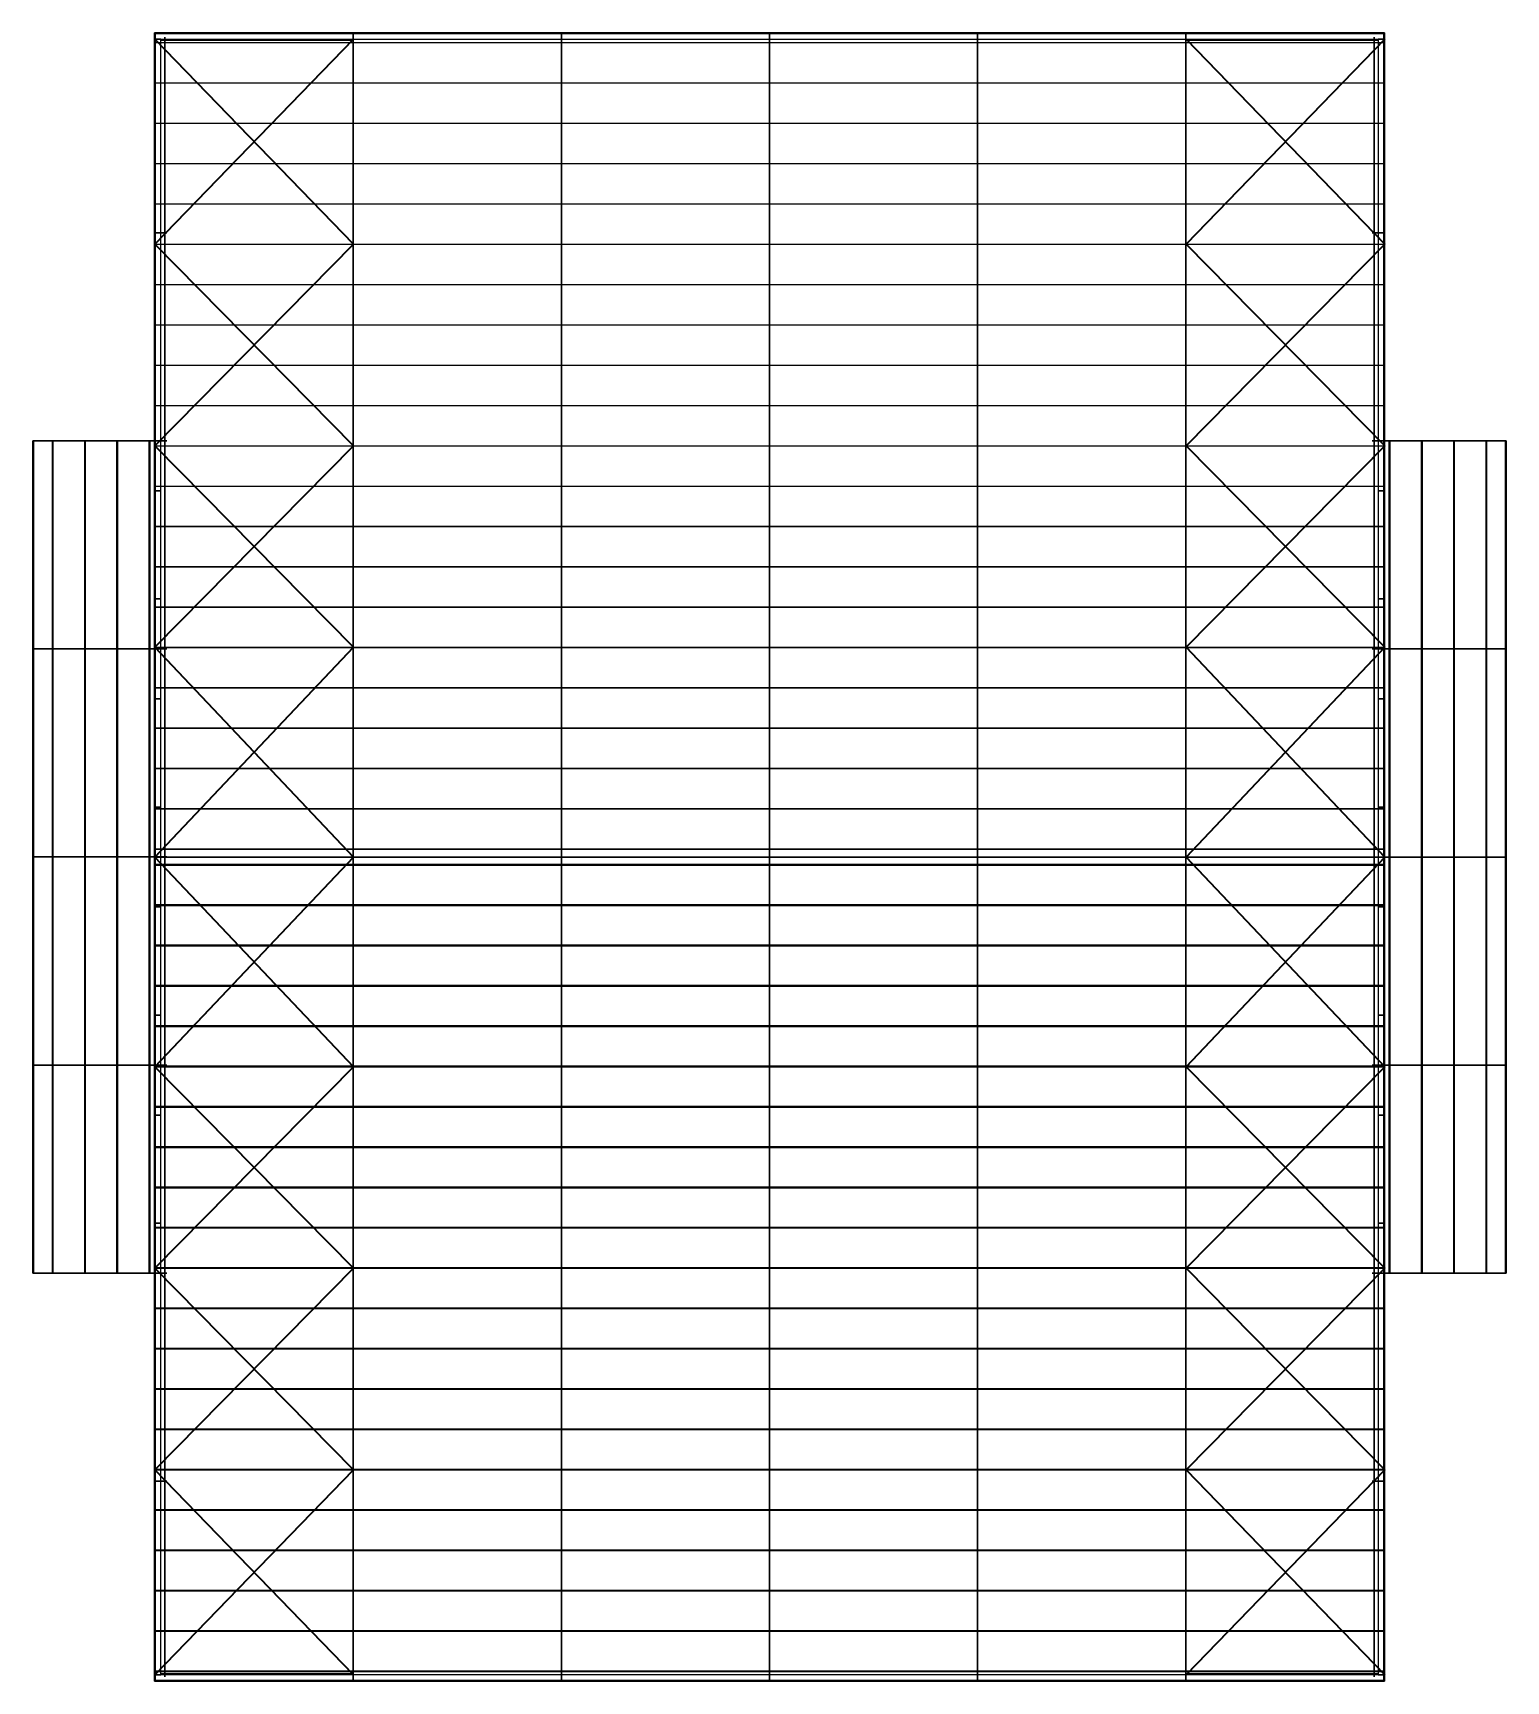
# Model space of a CAD drawing. Extents: x -4500 to 50000, y 0 to 61000.
import ezdxf

# ---------------------------------------------------------------- set-up
doc = ezdxf.new("R2010")
doc.units = 0
doc.linetypes.add('CONTIN', pattern=[0])
for name, color, linetype in [('Default', 7, 'CONTIN'), ('Floor_surface', 3, 'CONTIN'), ('Frame_lines', 7, 'CONTIN'), ('Framed_openings', 6, 'CONTIN'), ('Roof_purlins', 4, 'CONTIN'), ('Roof_surface', 1, 'CONTIN'), ('Wall_Framing', 1, 'CONTIN'), ('Wall_girts', 5, 'CONTIN'), ('Wall_surfaces', 2, 'CONTIN'), ('Wind_bracing', 8, 'CONTIN')]:
    doc.layers.add(name, color=color, linetype=linetype)

# ---------------------------------------------------------------- blocks, each defined once
blk = doc.blocks.new('BUILD1')
at = {"layer": 'Floor_surface', "color": 2}
for points, invisible_edges in [([(0, 0), (1791.339, 0), (1791.339, 2401.575)], 12), ([(0, 0), (1791.339, 2401.575), (0, 2401.575)], 5)]:
    blk.add_3dface(points, dxfattribs=dict(at, invisible_edges=invisible_edges))
at = {"layer": 'Frame_lines', "color": 1}
for points, invisible_edges in [([(14.961, 2385.827), (14.961, 2395.669), (14.961, 2395.669, 267.717)], 12), ([(14.961, 2385.827), (14.961, 2395.669, 267.717), (14.961, 2379.921, 249.508)], 7), ([(14.961, 2379.921, 249.508), (14.961, 2395.669, 267.717), (14.961, 2253.387, 281.945)], 13), ([(14.961, 2379.921, 249.508), (14.961, 2253.387, 281.945), (14.961, 2251.036, 258.44)], 7), ([(289.37, 2381.89), (289.37, 2395.669), (289.37, 2395.669, 267.717)], 12), ([(289.37, 2381.89), (289.37, 2395.669, 267.717), (289.37, 2368.11, 254.646)], 7), ([(289.37, 2368.11, 254.646), (289.37, 2395.669, 267.717), (289.37, 2253.387, 281.945)], 13), ([(592.52, 2381.89), (592.52, 2395.669), (592.52, 2395.669, 267.717)], 12), ([(592.52, 2381.89), (592.52, 2395.669, 267.717), (592.52, 2368.11, 254.646)], 7), ([(592.52, 2368.11, 254.646), (592.52, 2395.669, 267.717), (592.52, 2253.387, 281.945)], 13), ([(895.669, 2381.89), (895.669, 2395.669), (895.669, 2395.669, 267.717)], 12), ([(895.669, 2381.89), (895.669, 2395.669, 267.717), (895.669, 2368.11, 254.646)], 7), ([(895.669, 2368.11, 254.646), (895.669, 2395.669, 267.717), (895.669, 2253.387, 281.945)], 13), ([(1198.819, 2381.89), (1198.819, 2395.669), (1198.819, 2395.669, 267.717)], 12), ([(1198.819, 2381.89), (1198.819, 2395.669, 267.717), (1198.819, 2368.11, 254.646)], 7), ([(1198.819, 2368.11, 254.646), (1198.819, 2395.669, 267.717), (1198.819, 2253.387, 281.945)], 13), ([(1501.969, 2381.89), (1501.969, 2395.669), (1501.969, 2395.669, 267.717)], 12), ([(1501.969, 2381.89), (1501.969, 2395.669, 267.717), (1501.969, 2368.11, 254.646)], 7), ([(1501.969, 2368.11, 254.646), (1501.969, 2395.669, 267.717), (1501.969, 2253.387, 281.945)], 13), ([(1776.378, 2385.827), (1776.378, 2395.669), (1776.378, 2395.669, 267.717)], 12), ([(1776.378, 2385.827), (1776.378, 2395.669, 267.717), (1776.378, 2379.921, 249.508)], 7), ([(1776.378, 2379.921, 249.508), (1776.378, 2395.669, 267.717), (1776.378, 2253.387, 281.945)], 13), ([(1776.378, 2379.921, 249.508), (1776.378, 2253.387, 281.945), (1776.378, 2251.036, 258.44)], 7), ([(289.37, 2368.11, 254.646), (289.37, 2253.387, 281.945), (289.37, 2251.82, 266.275)], 7), ([(592.52, 2368.11, 254.646), (592.52, 2253.387, 281.945), (592.52, 2251.82, 266.275)], 7), ([(895.669, 2368.11, 254.646), (895.669, 2253.387, 281.945), (895.669, 2251.82, 266.275)], 7), ([(1198.819, 2368.11, 254.646), (1198.819, 2253.387, 281.945), (1198.819, 2251.82, 266.275)], 7), ([(1501.969, 2368.11, 254.646), (1501.969, 2253.387, 281.945), (1501.969, 2251.82, 266.275)], 7), ([(14.961, 2251.036, 258.44), (14.961, 2253.387, 281.945), (14.961, 2018.339, 305.45)], 13), ([(14.961, 2251.036, 258.44), (14.961, 2018.339, 305.45), (14.961, 2015.401, 276.069)], 7), ([(289.37, 2251.82, 266.275), (289.37, 2253.387, 281.945), (289.37, 2018.339, 305.45)], 13), ([(289.37, 2251.82, 266.275), (289.37, 2018.339, 305.45), (289.37, 2016.184, 283.904)], 7), ([(592.52, 2251.82, 266.275), (592.52, 2253.387, 281.945), (592.52, 2018.339, 305.45)], 13), ([(592.52, 2251.82, 266.275), (592.52, 2018.339, 305.45), (592.52, 2016.184, 283.904)], 7), ([(895.669, 2251.82, 266.275), (895.669, 2253.387, 281.945), (895.669, 2018.339, 305.45)], 13), ([(895.669, 2251.82, 266.275), (895.669, 2018.339, 305.45), (895.669, 2016.184, 283.904)], 7), ([(1198.819, 2251.82, 266.275), (1198.819, 2253.387, 281.945), (1198.819, 2018.339, 305.45)], 13), ([(1198.819, 2251.82, 266.275), (1198.819, 2018.339, 305.45), (1198.819, 2016.184, 283.904)], 7), ([(1501.969, 2251.82, 266.275), (1501.969, 2253.387, 281.945), (1501.969, 2018.339, 305.45)], 13), ([(1501.969, 2251.82, 266.275), (1501.969, 2018.339, 305.45), (1501.969, 2016.184, 283.904)], 7), ([(1776.378, 2251.036, 258.44), (1776.378, 2253.387, 281.945), (1776.378, 2018.339, 305.45)], 13), ([(1776.378, 2251.036, 258.44), (1776.378, 2018.339, 305.45), (1776.378, 2015.401, 276.069)], 7), ([(14.961, 2015.401, 276.069), (14.961, 2018.339, 305.45), (14.961, 1783.291, 328.954)], 13), ([(289.37, 2016.184, 283.904), (289.37, 2018.339, 305.45), (289.37, 1783.291, 328.954)], 13), ([(592.52, 2016.184, 283.904), (592.52, 2018.339, 305.45), (592.52, 1783.291, 328.954)], 13), ([(895.669, 2016.184, 283.904), (895.669, 2018.339, 305.45), (895.669, 1783.291, 328.954)], 13), ([(1198.819, 2016.184, 283.904), (1198.819, 2018.339, 305.45), (1198.819, 1783.291, 328.954)], 13), ([(1501.969, 2016.184, 283.904), (1501.969, 2018.339, 305.45), (1501.969, 1783.291, 328.954)], 13), ([(1776.378, 2015.401, 276.069), (1776.378, 2018.339, 305.45), (1776.378, 1783.291, 328.954)], 13), ([(14.961, 2015.401, 276.069), (14.961, 1783.291, 328.954), (14.961, 1780.548, 301.532)], 7), ([(289.37, 2016.184, 283.904), (289.37, 1783.291, 328.954), (289.37, 1781.136, 307.408)], 7), ([(592.52, 2016.184, 283.904), (592.52, 1783.291, 328.954), (592.52, 1781.136, 307.408)], 7), ([(895.669, 2016.184, 283.904), (895.669, 1783.291, 328.954), (895.669, 1781.136, 307.408)], 7), ([(1198.819, 2016.184, 283.904), (1198.819, 1783.291, 328.954), (1198.819, 1781.136, 307.408)], 7), ([(1501.969, 2016.184, 283.904), (1501.969, 1783.291, 328.954), (1501.969, 1781.136, 307.408)], 7), ([(1776.378, 2015.401, 276.069), (1776.378, 1783.291, 328.954), (1776.378, 1780.548, 301.532)], 7), ([(14.961, 1780.548, 301.532), (14.961, 1783.291, 328.954), (14.961, 1548.242, 352.459)], 13), ([(14.961, 1780.548, 301.532), (14.961, 1548.242, 352.459), (14.961, 1546.284, 332.872)], 7), ([(289.37, 1781.136, 307.408), (289.37, 1783.291, 328.954), (289.37, 1548.242, 352.459)], 13), ([(289.37, 1781.136, 307.408), (289.37, 1548.242, 352.459), (289.37, 1546.675, 336.789)], 7), ([(592.52, 1781.136, 307.408), (592.52, 1783.291, 328.954), (592.52, 1548.242, 352.459)], 13), ([(592.52, 1781.136, 307.408), (592.52, 1548.242, 352.459), (592.52, 1546.675, 336.789)], 7), ([(895.669, 1781.136, 307.408), (895.669, 1783.291, 328.954), (895.669, 1548.242, 352.459)], 13), ([(895.669, 1781.136, 307.408), (895.669, 1548.242, 352.459), (895.669, 1546.675, 336.789)], 7), ([(1198.819, 1781.136, 307.408), (1198.819, 1783.291, 328.954), (1198.819, 1548.242, 352.459)], 13), ([(1198.819, 1781.136, 307.408), (1198.819, 1548.242, 352.459), (1198.819, 1546.675, 336.789)], 7), ([(1501.969, 1781.136, 307.408), (1501.969, 1783.291, 328.954), (1501.969, 1548.242, 352.459)], 13), ([(1501.969, 1781.136, 307.408), (1501.969, 1548.242, 352.459), (1501.969, 1546.675, 336.789)], 7), ([(1776.378, 1780.548, 301.532), (1776.378, 1783.291, 328.954), (1776.378, 1548.242, 352.459)], 13), ([(1776.378, 1780.548, 301.532), (1776.378, 1548.242, 352.459), (1776.378, 1546.284, 332.872)], 7), ([(14.961, 1546.284, 332.872), (14.961, 1548.242, 352.459), (14.961, 1313.194, 375.964)], 13), ([(14.961, 1546.284, 332.872), (14.961, 1313.194, 375.964), (14.961, 1310.256, 346.583)], 7), ([(289.37, 1546.675, 336.789), (289.37, 1548.242, 352.459), (289.37, 1313.194, 375.964)], 13), ([(289.37, 1546.675, 336.789), (289.37, 1313.194, 375.964), (289.37, 1309.669, 340.707)], 7), ([(592.52, 1546.675, 336.789), (592.52, 1548.242, 352.459), (592.52, 1313.194, 375.964)], 13), ([(592.52, 1546.675, 336.789), (592.52, 1313.194, 375.964), (592.52, 1309.669, 340.707)], 7), ([(895.669, 1546.675, 336.789), (895.669, 1548.242, 352.459), (895.669, 1313.194, 375.964)], 13), ([(895.669, 1546.675, 336.789), (895.669, 1313.194, 375.964), (895.669, 1309.669, 340.707)], 7), ([(1198.819, 1546.675, 336.789), (1198.819, 1548.242, 352.459), (1198.819, 1313.194, 375.964)], 13), ([(1198.819, 1546.675, 336.789), (1198.819, 1313.194, 375.964), (1198.819, 1309.669, 340.707)], 7), ([(1501.969, 1546.675, 336.789), (1501.969, 1548.242, 352.459), (1501.969, 1313.194, 375.964)], 13), ([(1501.969, 1546.675, 336.789), (1501.969, 1313.194, 375.964), (1501.969, 1309.669, 340.707)], 7), ([(1776.378, 1546.284, 332.872), (1776.378, 1548.242, 352.459), (1776.378, 1313.194, 375.964)], 13), ([(1776.378, 1546.284, 332.872), (1776.378, 1313.194, 375.964), (1776.378, 1310.256, 346.583)], 7), ([(14.961, 1310.256, 346.583), (14.961, 1313.194, 375.964), (14.961, 1200.787, 387.795)], 13), ([(14.961, 1310.256, 346.583), (14.961, 1200.787, 387.795), (14.961, 1200.787, 346.591)], 7), ([(289.37, 1309.669, 340.707), (289.37, 1313.194, 375.964), (289.37, 1200.787, 387.795)], 13), ([(289.37, 1309.669, 340.707), (289.37, 1200.787, 387.795), (289.37, 1200.787, 340.561)], 7), ([(592.52, 1309.669, 340.707), (592.52, 1313.194, 375.964), (592.52, 1200.787, 387.795)], 13), ([(592.52, 1309.669, 340.707), (592.52, 1200.787, 387.795), (592.52, 1200.787, 340.561)], 7), ([(895.669, 1309.669, 340.707), (895.669, 1313.194, 375.964), (895.669, 1200.787, 387.795)], 13), ([(895.669, 1309.669, 340.707), (895.669, 1200.787, 387.795), (895.669, 1200.787, 340.561)], 7), ([(1198.819, 1309.669, 340.707), (1198.819, 1313.194, 375.964), (1198.819, 1200.787, 387.795)], 13), ([(1198.819, 1309.669, 340.707), (1198.819, 1200.787, 387.795), (1198.819, 1200.787, 340.561)], 7), ([(1501.969, 1309.669, 340.707), (1501.969, 1313.194, 375.964), (1501.969, 1200.787, 387.795)], 13), ([(1501.969, 1309.669, 340.707), (1501.969, 1200.787, 387.795), (1501.969, 1200.787, 340.561)], 7), ([(1776.378, 1310.256, 346.583), (1776.378, 1313.194, 375.964), (1776.378, 1200.787, 387.795)], 13), ([(1776.378, 1310.256, 346.583), (1776.378, 1200.787, 387.795), (1776.378, 1200.787, 346.591)], 7), ([(14.961, 1197.787), (14.961, 1197.787, 346.591), (14.961, 1203.787, 346.591)], 14), ([(14.961, 1197.787), (14.961, 1203.787, 346.591), (14.961, 1203.787)], 5), ([(289.37, 1197.787), (289.37, 1197.787, 340.565), (289.37, 1203.787, 340.565)], 14), ([(289.37, 1197.787), (289.37, 1203.787, 340.565), (289.37, 1203.787)], 5), ([(592.52, 1197.787), (592.52, 1197.787, 340.565), (592.52, 1203.787, 340.565)], 14), ([(592.52, 1197.787), (592.52, 1203.787, 340.565), (592.52, 1203.787)], 5), ([(895.669, 1197.787), (895.669, 1197.787, 340.565), (895.669, 1203.787, 340.565)], 14), ([(895.669, 1197.787), (895.669, 1203.787, 340.565), (895.669, 1203.787)], 5), ([(1198.819, 1197.787), (1198.819, 1197.787, 340.565), (1198.819, 1203.787, 340.565)], 14), ([(1198.819, 1197.787), (1198.819, 1203.787, 340.565), (1198.819, 1203.787)], 5), ([(1501.969, 1197.787), (1501.969, 1197.787, 340.565), (1501.969, 1203.787, 340.565)], 14), ([(1501.969, 1197.787), (1501.969, 1203.787, 340.565), (1501.969, 1203.787)], 5), ([(1776.378, 1197.787), (1776.378, 1197.787, 346.591), (1776.378, 1203.787, 346.591)], 14), ([(1776.378, 1197.787), (1776.378, 1203.787, 346.591), (1776.378, 1203.787)], 5), ([(14.961, 1200.787, 346.591), (14.961, 1200.787, 387.795), (14.961, 1082.48, 375.965)], 13), ([(14.961, 1200.787, 346.591), (14.961, 1082.48, 375.965), (14.961, 1085.418, 346.584)], 7), ([(289.37, 1200.787, 340.561), (289.37, 1200.787, 387.795), (289.37, 1082.48, 375.965)], 13), ([(289.37, 1200.787, 340.561), (289.37, 1082.48, 375.965), (289.37, 1086.006, 340.707)], 7), ([(592.52, 1200.787, 340.561), (592.52, 1200.787, 387.795), (592.52, 1082.48, 375.965)], 13), ([(592.52, 1200.787, 340.561), (592.52, 1082.48, 375.965), (592.52, 1086.006, 340.707)], 7), ([(895.669, 1200.787, 340.561), (895.669, 1200.787, 387.795), (895.669, 1082.48, 375.965)], 13), ([(895.669, 1200.787, 340.561), (895.669, 1082.48, 375.965), (895.669, 1086.006, 340.707)], 7), ([(1198.819, 1200.787, 340.561), (1198.819, 1200.787, 387.795), (1198.819, 1082.48, 375.965)], 13), ([(1198.819, 1200.787, 340.561), (1198.819, 1082.48, 375.965), (1198.819, 1086.006, 340.707)], 7), ([(1501.969, 1200.787, 340.561), (1501.969, 1200.787, 387.795), (1501.969, 1082.48, 375.965)], 13), ([(1501.969, 1200.787, 340.561), (1501.969, 1082.48, 375.965), (1501.969, 1086.006, 340.707)], 7), ([(1776.378, 1200.787, 346.591), (1776.378, 1200.787, 387.795), (1776.378, 1082.48, 375.965)], 13), ([(1776.378, 1200.787, 346.591), (1776.378, 1082.48, 375.965), (1776.378, 1085.418, 346.584)], 7), ([(14.961, 1085.418, 346.584), (14.961, 1082.48, 375.965), (14.961, 847.432, 352.46)], 13), ([(14.961, 1085.418, 346.584), (14.961, 847.432, 352.46), (14.961, 849.391, 332.872)], 7), ([(289.37, 1086.006, 340.707), (289.37, 1082.48, 375.965), (289.37, 847.432, 352.46)], 13), ([(289.37, 1086.006, 340.707), (289.37, 847.432, 352.46), (289.37, 848.999, 336.79)], 7), ([(592.52, 1086.006, 340.707), (592.52, 1082.48, 375.965), (592.52, 847.432, 352.46)], 13), ([(592.52, 1086.006, 340.707), (592.52, 847.432, 352.46), (592.52, 848.999, 336.79)], 7), ([(895.669, 1086.006, 340.707), (895.669, 1082.48, 375.965), (895.669, 847.432, 352.46)], 13), ([(895.669, 1086.006, 340.707), (895.669, 847.432, 352.46), (895.669, 848.999, 336.79)], 7), ([(1198.819, 1086.006, 340.707), (1198.819, 1082.48, 375.965), (1198.819, 847.432, 352.46)], 13), ([(1198.819, 1086.006, 340.707), (1198.819, 847.432, 352.46), (1198.819, 848.999, 336.79)], 7), ([(1501.969, 1086.006, 340.707), (1501.969, 1082.48, 375.965), (1501.969, 847.432, 352.46)], 13), ([(1501.969, 1086.006, 340.707), (1501.969, 847.432, 352.46), (1501.969, 848.999, 336.79)], 7), ([(1776.378, 1085.418, 346.584), (1776.378, 1082.48, 375.965), (1776.378, 847.432, 352.46)], 13), ([(1776.378, 1085.418, 346.584), (1776.378, 847.432, 352.46), (1776.378, 849.391, 332.872)], 7), ([(14.961, 849.391, 332.872), (14.961, 847.432, 352.46), (14.961, 612.384, 328.955)], 13), ([(14.961, 849.391, 332.872), (14.961, 612.384, 328.955), (14.961, 615.126, 301.533)], 7), ([(289.37, 848.999, 336.79), (289.37, 847.432, 352.46), (289.37, 612.384, 328.955)], 13), ([(289.37, 848.999, 336.79), (289.37, 612.384, 328.955), (289.37, 614.538, 307.409)], 7), ([(592.52, 848.999, 336.79), (592.52, 847.432, 352.46), (592.52, 612.384, 328.955)], 13), ([(592.52, 848.999, 336.79), (592.52, 612.384, 328.955), (592.52, 614.538, 307.409)], 7), ([(895.669, 848.999, 336.79), (895.669, 847.432, 352.46), (895.669, 612.384, 328.955)], 13), ([(895.669, 848.999, 336.79), (895.669, 612.384, 328.955), (895.669, 614.538, 307.409)], 7), ([(1198.819, 848.999, 336.79), (1198.819, 847.432, 352.46), (1198.819, 612.384, 328.955)], 13), ([(1198.819, 848.999, 336.79), (1198.819, 612.384, 328.955), (1198.819, 614.538, 307.409)], 7), ([(1501.969, 848.999, 336.79), (1501.969, 847.432, 352.46), (1501.969, 612.384, 328.955)], 13), ([(1501.969, 848.999, 336.79), (1501.969, 612.384, 328.955), (1501.969, 614.538, 307.409)], 7), ([(1776.378, 849.391, 332.872), (1776.378, 847.432, 352.46), (1776.378, 612.384, 328.955)], 13), ([(1776.378, 849.391, 332.872), (1776.378, 612.384, 328.955), (1776.378, 615.126, 301.533)], 7), ([(14.961, 615.126, 301.533), (14.961, 612.384, 328.955), (14.961, 377.335, 305.45)], 13), ([(14.961, 615.126, 301.533), (14.961, 377.335, 305.45), (14.961, 380.274, 276.069)], 7), ([(289.37, 614.538, 307.409), (289.37, 612.384, 328.955), (289.37, 377.335, 305.45)], 13), ([(289.37, 614.538, 307.409), (289.37, 377.335, 305.45), (289.37, 379.49, 283.904)], 7), ([(592.52, 614.538, 307.409), (592.52, 612.384, 328.955), (592.52, 377.335, 305.45)], 13), ([(592.52, 614.538, 307.409), (592.52, 377.335, 305.45), (592.52, 379.49, 283.904)], 7), ([(895.669, 614.538, 307.409), (895.669, 612.384, 328.955), (895.669, 377.335, 305.45)], 13), ([(895.669, 614.538, 307.409), (895.669, 377.335, 305.45), (895.669, 379.49, 283.904)], 7), ([(1198.819, 614.538, 307.409), (1198.819, 612.384, 328.955), (1198.819, 377.335, 305.45)], 13), ([(1198.819, 614.538, 307.409), (1198.819, 377.335, 305.45), (1198.819, 379.49, 283.904)], 7), ([(1501.969, 614.538, 307.409), (1501.969, 612.384, 328.955), (1501.969, 377.335, 305.45)], 13), ([(1501.969, 614.538, 307.409), (1501.969, 377.335, 305.45), (1501.969, 379.49, 283.904)], 7), ([(1776.378, 615.126, 301.533), (1776.378, 612.384, 328.955), (1776.378, 377.335, 305.45)], 13), ([(1776.378, 615.126, 301.533), (1776.378, 377.335, 305.45), (1776.378, 380.274, 276.069)], 7), ([(14.961, 380.274, 276.069), (14.961, 377.335, 305.45), (14.961, 142.287, 281.945)], 13), ([(14.961, 380.274, 276.069), (14.961, 142.287, 281.945), (14.961, 144.638, 258.44)], 7), ([(289.37, 379.49, 283.904), (289.37, 377.335, 305.45), (289.37, 142.287, 281.945)], 13), ([(289.37, 379.49, 283.904), (289.37, 142.287, 281.945), (289.37, 143.854, 266.275)], 7), ([(592.52, 379.49, 283.904), (592.52, 377.335, 305.45), (592.52, 142.287, 281.945)], 13), ([(592.52, 379.49, 283.904), (592.52, 142.287, 281.945), (592.52, 143.854, 266.275)], 7), ([(895.669, 379.49, 283.904), (895.669, 377.335, 305.45), (895.669, 142.287, 281.945)], 13), ([(895.669, 379.49, 283.904), (895.669, 142.287, 281.945), (895.669, 143.854, 266.275)], 7), ([(1198.819, 379.49, 283.904), (1198.819, 377.335, 305.45), (1198.819, 142.287, 281.945)], 13), ([(1198.819, 379.49, 283.904), (1198.819, 142.287, 281.945), (1198.819, 143.854, 266.275)], 7), ([(1501.969, 379.49, 283.904), (1501.969, 377.335, 305.45), (1501.969, 142.287, 281.945)], 13), ([(1501.969, 379.49, 283.904), (1501.969, 142.287, 281.945), (1501.969, 143.854, 266.275)], 7), ([(1776.378, 380.274, 276.069), (1776.378, 377.335, 305.45), (1776.378, 142.287, 281.945)], 13), ([(1776.378, 380.274, 276.069), (1776.378, 142.287, 281.945), (1776.378, 144.638, 258.44)], 7), ([(14.961, 144.638, 258.44), (14.961, 142.287, 281.945), (14.961, 5.906, 267.717)], 13), ([(14.961, 144.638, 258.44), (14.961, 5.906, 267.717), (14.961, 21.654, 249.508)], 7), ([(1776.378, 144.638, 258.44), (1776.378, 142.287, 281.945), (1776.378, 5.906, 267.717)], 13), ([(1776.378, 144.638, 258.44), (1776.378, 5.906, 267.717), (1776.378, 21.654, 249.508)], 7), ([(289.37, 143.854, 266.275), (289.37, 142.287, 281.945), (289.37, 5.906, 267.717)], 13), ([(289.37, 143.854, 266.275), (289.37, 5.906, 267.717), (289.37, 33.465, 254.646)], 7), ([(592.52, 143.854, 266.275), (592.52, 142.287, 281.945), (592.52, 5.906, 267.717)], 13), ([(592.52, 143.854, 266.275), (592.52, 5.906, 267.717), (592.52, 33.465, 254.646)], 7), ([(895.669, 143.854, 266.275), (895.669, 142.287, 281.945), (895.669, 5.906, 267.717)], 13), ([(895.669, 143.854, 266.275), (895.669, 5.906, 267.717), (895.669, 33.465, 254.646)], 7), ([(1198.819, 143.854, 266.275), (1198.819, 142.287, 281.945), (1198.819, 5.906, 267.717)], 13), ([(1198.819, 143.854, 266.275), (1198.819, 5.906, 267.717), (1198.819, 33.465, 254.646)], 7), ([(1501.969, 143.854, 266.275), (1501.969, 142.287, 281.945), (1501.969, 5.906, 267.717)], 13), ([(1501.969, 143.854, 266.275), (1501.969, 5.906, 267.717), (1501.969, 33.465, 254.646)], 7), ([(289.37, 33.465, 254.646), (289.37, 5.906, 267.717), (289.37, 5.906)], 13), ([(289.37, 33.465, 254.646), (289.37, 5.906), (289.37, 19.685)], 5), ([(592.52, 33.465, 254.646), (592.52, 5.906, 267.717), (592.52, 5.906)], 13), ([(592.52, 33.465, 254.646), (592.52, 5.906), (592.52, 19.685)], 5), ([(895.669, 33.465, 254.646), (895.669, 5.906, 267.717), (895.669, 5.906)], 13), ([(895.669, 33.465, 254.646), (895.669, 5.906), (895.669, 19.685)], 5), ([(1198.819, 33.465, 254.646), (1198.819, 5.906, 267.717), (1198.819, 5.906)], 13), ([(1198.819, 33.465, 254.646), (1198.819, 5.906), (1198.819, 19.685)], 5), ([(1501.969, 33.465, 254.646), (1501.969, 5.906, 267.717), (1501.969, 5.906)], 13), ([(1501.969, 33.465, 254.646), (1501.969, 5.906), (1501.969, 19.685)], 5), ([(14.961, 21.654, 249.508), (14.961, 5.906, 267.717), (14.961, 5.906)], 13), ([(14.961, 21.654, 249.508), (14.961, 5.906), (14.961, 15.748)], 5), ([(1776.378, 21.654, 249.508), (1776.378, 5.906, 267.717), (1776.378, 5.906)], 13), ([(1776.378, 21.654, 249.508), (1776.378, 5.906), (1776.378, 15.748)], 5)]:
    blk.add_3dface(points, dxfattribs=dict(at, invisible_edges=invisible_edges))
at = {"layer": 'Framed_openings', "color": 1}
for points, invisible_edges in [([(8.858, 1734.252, 157.48), (0.984, 1734.252, 157.48), (0.984, 1576.772, 157.48)], 12), ([(8.858, 1734.252, 157.48), (0.984, 1576.772, 157.48), (8.858, 1576.772, 157.48)], 5), ([(8.858, 1734.252), (0.984, 1734.252), (0.984, 1734.252, 179.134)], 12), ([(8.858, 1734.252), (0.984, 1734.252, 179.134), (8.858, 1734.252, 179.134)], 5), ([(1782.48, 1576.772, 157.48), (1790.354, 1576.772, 157.48), (1790.354, 1734.252, 157.48)], 12), ([(1782.48, 1576.772, 157.48), (1790.354, 1734.252, 157.48), (1782.48, 1734.252, 157.48)], 5), ([(1782.48, 1734.252), (1790.354, 1734.252), (1790.354, 1734.252, 179.134)], 12), ([(1782.48, 1734.252), (1790.354, 1734.252, 179.134), (1782.48, 1734.252, 179.134)], 5), ([(8.858, 1576.772), (0.984, 1576.772), (0.984, 1576.772, 179.134)], 12), ([(8.858, 1576.772), (0.984, 1576.772, 179.134), (8.858, 1576.772, 179.134)], 5), ([(1782.48, 1576.772), (1790.354, 1576.772), (1790.354, 1576.772, 179.134)], 12), ([(1782.48, 1576.772), (1790.354, 1576.772, 179.134), (1782.48, 1576.772, 179.134)], 5), ([(8.858, 1431.103, 157.48), (0.984, 1431.103, 157.48), (0.984, 1273.622, 157.48)], 12), ([(8.858, 1431.103, 157.48), (0.984, 1273.622, 157.48), (8.858, 1273.622, 157.48)], 5), ([(8.858, 1431.103), (0.984, 1431.103), (0.984, 1431.103, 179.134)], 12), ([(8.858, 1431.103), (0.984, 1431.103, 179.134), (8.858, 1431.103, 179.134)], 5), ([(1782.48, 1273.622, 157.48), (1790.354, 1273.622, 157.48), (1790.354, 1431.102, 157.48)], 12), ([(1782.48, 1273.622, 157.48), (1790.354, 1431.102, 157.48), (1782.48, 1431.102, 157.48)], 5), ([(1782.48, 1431.102), (1790.354, 1431.102), (1790.354, 1431.102, 179.134)], 12), ([(1782.48, 1431.102), (1790.354, 1431.102, 179.134), (1782.48, 1431.102, 179.134)], 5), ([(8.858, 1273.622), (0.984, 1273.622), (0.984, 1273.622, 179.134)], 12), ([(8.858, 1273.622), (0.984, 1273.622, 179.134), (8.858, 1273.622, 179.134)], 5), ([(1782.48, 1273.622), (1790.354, 1273.622), (1790.354, 1273.622, 179.134)], 12), ([(1782.48, 1273.622), (1790.354, 1273.622, 179.134), (1782.48, 1273.622, 179.134)], 5), ([(8.858, 1127.953, 157.48), (0.984, 1127.953, 157.48), (0.984, 970.473, 157.48)], 12), ([(8.858, 1127.953, 157.48), (0.984, 970.473, 157.48), (8.858, 970.473, 157.48)], 5), ([(8.858, 1127.953), (0.984, 1127.953), (0.984, 1127.953, 179.134)], 12), ([(8.858, 1127.953), (0.984, 1127.953, 179.134), (8.858, 1127.953, 179.134)], 5), ([(1782.48, 970.472, 157.48), (1790.354, 970.472, 157.48), (1790.354, 1127.953, 157.48)], 12), ([(1782.48, 970.472, 157.48), (1790.354, 1127.953, 157.48), (1782.48, 1127.953, 157.48)], 5), ([(1782.48, 1127.953), (1790.354, 1127.953), (1790.354, 1127.953, 179.134)], 12), ([(1782.48, 1127.953), (1790.354, 1127.953, 179.134), (1782.48, 1127.953, 179.134)], 5), ([(8.858, 970.473), (0.984, 970.473), (0.984, 970.473, 179.134)], 12), ([(8.858, 970.473), (0.984, 970.473, 179.134), (8.858, 970.473, 179.134)], 5), ([(1782.48, 970.472), (1790.354, 970.472), (1790.354, 970.472, 179.134)], 12), ([(1782.48, 970.472), (1790.354, 970.472, 179.134), (1782.48, 970.472, 179.134)], 5), ([(8.858, 824.803, 157.48), (0.984, 824.803, 157.48), (0.984, 667.323, 157.48)], 12), ([(8.858, 824.803, 157.48), (0.984, 667.323, 157.48), (8.858, 667.323, 157.48)], 5), ([(8.858, 824.803), (0.984, 824.803), (0.984, 824.803, 179.134)], 12), ([(8.858, 824.803), (0.984, 824.803, 179.134), (8.858, 824.803, 179.134)], 5), ([(1782.48, 667.323, 157.48), (1790.354, 667.323, 157.48), (1790.354, 824.803, 157.48)], 12), ([(1782.48, 667.323, 157.48), (1790.354, 824.803, 157.48), (1782.48, 824.803, 157.48)], 5), ([(1782.48, 824.803), (1790.354, 824.803), (1790.354, 824.803, 179.134)], 12), ([(1782.48, 824.803), (1790.354, 824.803, 179.134), (1782.48, 824.803, 179.134)], 5), ([(8.858, 667.323), (0.984, 667.323), (0.984, 667.323, 179.134)], 12), ([(8.858, 667.323), (0.984, 667.323, 179.134), (8.858, 667.323, 179.134)], 5), ([(1782.48, 667.323), (1790.354, 667.323), (1790.354, 667.323, 179.134)], 12), ([(1782.48, 667.323), (1790.354, 667.323, 179.134), (1782.48, 667.323, 179.134)], 5)]:
    blk.add_3dface(points, dxfattribs=dict(at, invisible_edges=invisible_edges))
at = {"layer": 'Roof_purlins', "color": 4}
for points, invisible_edges in [([(0.984, 2400.591, 267.814), (0.984, 2400.591, 275.688), (289.37, 2400.591, 275.688)], 12), ([(0.984, 2400.591, 267.814), (289.37, 2400.591, 275.688), (289.37, 2400.591, 267.814)], 5), ([(0.984, 2386.998, 269.135), (0.984, 2387.781, 276.97), (289.37, 2387.781, 276.97)], 12), ([(0.984, 2386.998, 269.135), (289.37, 2387.781, 276.97), (289.37, 2386.998, 269.135)], 5), ([(289.37, 2400.591, 267.814), (289.37, 2400.591, 275.688), (592.52, 2400.591, 275.688)], 12), ([(289.37, 2400.591, 267.814), (592.52, 2400.591, 275.688), (592.52, 2400.591, 267.814)], 5), ([(289.37, 2386.998, 269.135), (289.37, 2387.781, 276.97), (592.52, 2387.781, 276.97)], 12), ([(289.37, 2386.998, 269.135), (592.52, 2387.781, 276.97), (592.52, 2386.998, 269.135)], 5), ([(592.52, 2400.591, 267.814), (592.52, 2400.591, 275.688), (895.669, 2400.591, 275.688)], 12), ([(592.52, 2400.591, 267.814), (895.669, 2400.591, 275.688), (895.669, 2400.591, 267.814)], 5), ([(592.52, 2386.998, 269.135), (592.52, 2387.781, 276.97), (895.669, 2387.781, 276.97)], 12), ([(592.52, 2386.998, 269.135), (895.669, 2387.781, 276.97), (895.669, 2386.998, 269.135)], 5), ([(895.669, 2400.591, 267.814), (895.669, 2400.591, 275.688), (1198.819, 2400.591, 275.688)], 12), ([(895.669, 2400.591, 267.814), (1198.819, 2400.591, 275.688), (1198.819, 2400.591, 267.814)], 5), ([(895.669, 2386.998, 269.135), (895.669, 2387.781, 276.97), (1198.819, 2387.781, 276.97)], 12), ([(895.669, 2386.998, 269.135), (1198.819, 2387.781, 276.97), (1198.819, 2386.998, 269.135)], 5), ([(1198.819, 2400.591, 267.814), (1198.819, 2400.591, 275.688), (1501.969, 2400.591, 275.688)], 12), ([(1198.819, 2400.591, 267.814), (1501.969, 2400.591, 275.688), (1501.969, 2400.591, 267.814)], 5), ([(1198.819, 2386.998, 269.135), (1198.819, 2387.781, 276.97), (1501.969, 2387.781, 276.97)], 12), ([(1198.819, 2386.998, 269.135), (1501.969, 2387.781, 276.97), (1501.969, 2386.998, 269.135)], 5), ([(1501.969, 2400.591, 267.814), (1501.969, 2400.591, 275.688), (1790.354, 2400.591, 275.688)], 12), ([(1501.969, 2400.591, 267.814), (1790.354, 2400.591, 275.688), (1790.354, 2400.591, 267.814)], 5), ([(1501.969, 2386.998, 269.135), (1501.969, 2387.781, 276.97), (1790.354, 2387.781, 276.97)], 12), ([(1501.969, 2386.998, 269.135), (1790.354, 2387.781, 276.97), (1790.354, 2386.998, 269.135)], 5), ([(0.984, 2328.236, 275.011), (0.984, 2329.02, 282.846), (289.37, 2329.02, 282.846)], 12), ([(0.984, 2328.236, 275.011), (289.37, 2329.02, 282.846), (289.37, 2328.236, 275.011)], 5), ([(289.37, 2328.236, 275.011), (289.37, 2329.02, 282.846), (592.52, 2329.02, 282.846)], 12), ([(289.37, 2328.236, 275.011), (592.52, 2329.02, 282.846), (592.52, 2328.236, 275.011)], 5), ([(592.52, 2328.236, 275.011), (592.52, 2329.02, 282.846), (895.669, 2329.02, 282.846)], 12), ([(592.52, 2328.236, 275.011), (895.669, 2329.02, 282.846), (895.669, 2328.236, 275.011)], 5), ([(895.669, 2328.236, 275.011), (895.669, 2329.02, 282.846), (1198.819, 2329.02, 282.846)], 12), ([(895.669, 2328.236, 275.011), (1198.819, 2329.02, 282.846), (1198.819, 2328.236, 275.011)], 5), ([(1198.819, 2328.236, 275.011), (1198.819, 2329.02, 282.846), (1501.969, 2329.02, 282.846)], 12), ([(1198.819, 2328.236, 275.011), (1501.969, 2329.02, 282.846), (1501.969, 2328.236, 275.011)], 5), ([(1501.969, 2328.236, 275.011), (1501.969, 2329.02, 282.846), (1790.354, 2329.02, 282.846)], 12), ([(1501.969, 2328.236, 275.011), (1790.354, 2329.02, 282.846), (1790.354, 2328.236, 275.011)], 5), ([(0.984, 2269.474, 280.887), (0.984, 2270.258, 288.722), (289.37, 2270.258, 288.722)], 12), ([(0.984, 2269.474, 280.887), (289.37, 2270.258, 288.722), (289.37, 2269.474, 280.887)], 5), ([(289.37, 2269.474, 280.887), (289.37, 2270.258, 288.722), (592.52, 2270.258, 288.722)], 12), ([(289.37, 2269.474, 280.887), (592.52, 2270.258, 288.722), (592.52, 2269.474, 280.887)], 5), ([(592.52, 2269.474, 280.887), (592.52, 2270.258, 288.722), (895.669, 2270.258, 288.722)], 12), ([(592.52, 2269.474, 280.887), (895.669, 2270.258, 288.722), (895.669, 2269.474, 280.887)], 5), ([(895.669, 2269.474, 280.887), (895.669, 2270.258, 288.722), (1198.819, 2270.258, 288.722)], 12), ([(895.669, 2269.474, 280.887), (1198.819, 2270.258, 288.722), (1198.819, 2269.474, 280.887)], 5), ([(1198.819, 2269.474, 280.887), (1198.819, 2270.258, 288.722), (1501.969, 2270.258, 288.722)], 12), ([(1198.819, 2269.474, 280.887), (1501.969, 2270.258, 288.722), (1501.969, 2269.474, 280.887)], 5), ([(1501.969, 2269.474, 280.887), (1501.969, 2270.258, 288.722), (1790.354, 2270.258, 288.722)], 12), ([(1501.969, 2269.474, 280.887), (1790.354, 2270.258, 288.722), (1790.354, 2269.474, 280.887)], 5), ([(0.984, 2210.712, 286.764), (0.984, 2211.495, 294.599), (289.37, 2211.495, 294.599)], 12), ([(0.984, 2210.712, 286.764), (289.37, 2211.495, 294.599), (289.37, 2210.712, 286.764)], 5), ([(289.37, 2210.712, 286.764), (289.37, 2211.495, 294.599), (592.52, 2211.495, 294.599)], 12), ([(289.37, 2210.712, 286.764), (592.52, 2211.495, 294.599), (592.52, 2210.712, 286.764)], 5), ([(592.52, 2210.712, 286.764), (592.52, 2211.495, 294.599), (895.669, 2211.495, 294.599)], 12), ([(592.52, 2210.712, 286.764), (895.669, 2211.495, 294.599), (895.669, 2210.712, 286.764)], 5), ([(895.669, 2210.712, 286.764), (895.669, 2211.495, 294.599), (1198.819, 2211.495, 294.599)], 12), ([(895.669, 2210.712, 286.764), (1198.819, 2211.495, 294.599), (1198.819, 2210.712, 286.764)], 5), ([(1198.819, 2210.712, 286.764), (1198.819, 2211.495, 294.599), (1501.969, 2211.495, 294.599)], 12), ([(1198.819, 2210.712, 286.764), (1501.969, 2211.495, 294.599), (1501.969, 2210.712, 286.764)], 5), ([(1501.969, 2210.712, 286.764), (1501.969, 2211.495, 294.599), (1790.354, 2211.495, 294.599)], 12), ([(1501.969, 2210.712, 286.764), (1790.354, 2211.495, 294.599), (1790.354, 2210.712, 286.764)], 5), ([(0.984, 2151.95, 292.64), (0.984, 2152.733, 300.475), (289.37, 2152.733, 300.475)], 12), ([(0.984, 2151.95, 292.64), (289.37, 2152.733, 300.475), (289.37, 2151.95, 292.64)], 5), ([(289.37, 2151.95, 292.64), (289.37, 2152.733, 300.475), (592.52, 2152.733, 300.475)], 12), ([(289.37, 2151.95, 292.64), (592.52, 2152.733, 300.475), (592.52, 2151.95, 292.64)], 5), ([(592.52, 2151.95, 292.64), (592.52, 2152.733, 300.475), (895.669, 2152.733, 300.475)], 12), ([(592.52, 2151.95, 292.64), (895.669, 2152.733, 300.475), (895.669, 2151.95, 292.64)], 5), ([(895.669, 2151.95, 292.64), (895.669, 2152.733, 300.475), (1198.819, 2152.733, 300.475)], 12), ([(895.669, 2151.95, 292.64), (1198.819, 2152.733, 300.475), (1198.819, 2151.95, 292.64)], 5), ([(1198.819, 2151.95, 292.64), (1198.819, 2152.733, 300.475), (1501.969, 2152.733, 300.475)], 12), ([(1198.819, 2151.95, 292.64), (1501.969, 2152.733, 300.475), (1501.969, 2151.95, 292.64)], 5), ([(1501.969, 2151.95, 292.64), (1501.969, 2152.733, 300.475), (1790.354, 2152.733, 300.475)], 12), ([(1501.969, 2151.95, 292.64), (1790.354, 2152.733, 300.475), (1790.354, 2151.95, 292.64)], 5), ([(0.984, 2093.188, 298.516), (0.984, 2093.971, 306.351), (289.37, 2093.971, 306.351)], 12), ([(0.984, 2093.188, 298.516), (289.37, 2093.971, 306.351), (289.37, 2093.188, 298.516)], 5), ([(289.37, 2093.188, 298.516), (289.37, 2093.971, 306.351), (592.52, 2093.971, 306.351)], 12), ([(289.37, 2093.188, 298.516), (592.52, 2093.971, 306.351), (592.52, 2093.188, 298.516)], 5), ([(592.52, 2093.188, 298.516), (592.52, 2093.971, 306.351), (895.669, 2093.971, 306.351)], 12), ([(592.52, 2093.188, 298.516), (895.669, 2093.971, 306.351), (895.669, 2093.188, 298.516)], 5), ([(895.669, 2093.188, 298.516), (895.669, 2093.971, 306.351), (1198.819, 2093.971, 306.351)], 12), ([(895.669, 2093.188, 298.516), (1198.819, 2093.971, 306.351), (1198.819, 2093.188, 298.516)], 5), ([(1198.819, 2093.188, 298.516), (1198.819, 2093.971, 306.351), (1501.969, 2093.971, 306.351)], 12), ([(1198.819, 2093.188, 298.516), (1501.969, 2093.971, 306.351), (1501.969, 2093.188, 298.516)], 5), ([(1501.969, 2093.188, 298.516), (1501.969, 2093.971, 306.351), (1790.354, 2093.971, 306.351)], 12), ([(1501.969, 2093.188, 298.516), (1790.354, 2093.971, 306.351), (1790.354, 2093.188, 298.516)], 5), ([(0.984, 2034.426, 304.392), (0.984, 2035.209, 312.227), (289.37, 2035.209, 312.227)], 12), ([(0.984, 2034.426, 304.392), (289.37, 2035.209, 312.227), (289.37, 2034.426, 304.392)], 5), ([(289.37, 2034.426, 304.392), (289.37, 2035.209, 312.227), (592.52, 2035.209, 312.227)], 12), ([(289.37, 2034.426, 304.392), (592.52, 2035.209, 312.227), (592.52, 2034.426, 304.392)], 5), ([(592.52, 2034.426, 304.392), (592.52, 2035.209, 312.227), (895.669, 2035.209, 312.227)], 12), ([(592.52, 2034.426, 304.392), (895.669, 2035.209, 312.227), (895.669, 2034.426, 304.392)], 5), ([(895.669, 2034.426, 304.392), (895.669, 2035.209, 312.227), (1198.819, 2035.209, 312.227)], 12), ([(895.669, 2034.426, 304.392), (1198.819, 2035.209, 312.227), (1198.819, 2034.426, 304.392)], 5), ([(1198.819, 2034.426, 304.392), (1198.819, 2035.209, 312.227), (1501.969, 2035.209, 312.227)], 12), ([(1198.819, 2034.426, 304.392), (1501.969, 2035.209, 312.227), (1501.969, 2034.426, 304.392)], 5), ([(1501.969, 2034.426, 304.392), (1501.969, 2035.209, 312.227), (1790.354, 2035.209, 312.227)], 12), ([(1501.969, 2034.426, 304.392), (1790.354, 2035.209, 312.227), (1790.354, 2034.426, 304.392)], 5), ([(0.984, 1975.664, 310.268), (0.984, 1976.447, 318.103), (289.37, 1976.447, 318.103)], 12), ([(0.984, 1975.664, 310.268), (289.37, 1976.447, 318.103), (289.37, 1975.664, 310.268)], 5), ([(289.37, 1975.664, 310.268), (289.37, 1976.447, 318.103), (592.52, 1976.447, 318.103)], 12), ([(289.37, 1975.664, 310.268), (592.52, 1976.447, 318.103), (592.52, 1975.664, 310.268)], 5), ([(592.52, 1975.664, 310.268), (592.52, 1976.447, 318.103), (895.669, 1976.447, 318.103)], 12), ([(592.52, 1975.664, 310.268), (895.669, 1976.447, 318.103), (895.669, 1975.664, 310.268)], 5), ([(895.669, 1975.664, 310.268), (895.669, 1976.447, 318.103), (1198.819, 1976.447, 318.103)], 12), ([(895.669, 1975.664, 310.268), (1198.819, 1976.447, 318.103), (1198.819, 1975.664, 310.268)], 5), ([(1198.819, 1975.664, 310.268), (1198.819, 1976.447, 318.103), (1501.969, 1976.447, 318.103)], 12), ([(1198.819, 1975.664, 310.268), (1501.969, 1976.447, 318.103), (1501.969, 1975.664, 310.268)], 5), ([(1501.969, 1975.664, 310.268), (1501.969, 1976.447, 318.103), (1790.354, 1976.447, 318.103)], 12), ([(1501.969, 1975.664, 310.268), (1790.354, 1976.447, 318.103), (1790.354, 1975.664, 310.268)], 5), ([(0.984, 1916.902, 316.145), (0.984, 1917.685, 323.98), (289.37, 1917.685, 323.98)], 12), ([(0.984, 1916.902, 316.145), (289.37, 1917.685, 323.98), (289.37, 1916.902, 316.145)], 5), ([(289.37, 1916.902, 316.145), (289.37, 1917.685, 323.98), (592.52, 1917.685, 323.98)], 12), ([(289.37, 1916.902, 316.145), (592.52, 1917.685, 323.98), (592.52, 1916.902, 316.145)], 5), ([(592.52, 1916.902, 316.145), (592.52, 1917.685, 323.98), (895.669, 1917.685, 323.98)], 12), ([(592.52, 1916.902, 316.145), (895.669, 1917.685, 323.98), (895.669, 1916.902, 316.145)], 5), ([(895.669, 1916.902, 316.145), (895.669, 1917.685, 323.98), (1198.819, 1917.685, 323.98)], 12), ([(895.669, 1916.902, 316.145), (1198.819, 1917.685, 323.98), (1198.819, 1916.902, 316.145)], 5), ([(1198.819, 1916.902, 316.145), (1198.819, 1917.685, 323.98), (1501.969, 1917.685, 323.98)], 12), ([(1198.819, 1916.902, 316.145), (1501.969, 1917.685, 323.98), (1501.969, 1916.902, 316.145)], 5), ([(1501.969, 1916.902, 316.145), (1501.969, 1917.685, 323.98), (1790.354, 1917.685, 323.98)], 12), ([(1501.969, 1916.902, 316.145), (1790.354, 1917.685, 323.98), (1790.354, 1916.902, 316.145)], 5), ([(0.984, 1858.14, 322.021), (0.984, 1858.923, 329.856), (289.37, 1858.923, 329.856)], 12), ([(0.984, 1858.14, 322.021), (289.37, 1858.923, 329.856), (289.37, 1858.14, 322.021)], 5), ([(289.37, 1858.14, 322.021), (289.37, 1858.923, 329.856), (592.52, 1858.923, 329.856)], 12), ([(289.37, 1858.14, 322.021), (592.52, 1858.923, 329.856), (592.52, 1858.14, 322.021)], 5), ([(592.52, 1858.14, 322.021), (592.52, 1858.923, 329.856), (895.669, 1858.923, 329.856)], 12), ([(592.52, 1858.14, 322.021), (895.669, 1858.923, 329.856), (895.669, 1858.14, 322.021)], 5), ([(895.669, 1858.14, 322.021), (895.669, 1858.923, 329.856), (1198.819, 1858.923, 329.856)], 12), ([(895.669, 1858.14, 322.021), (1198.819, 1858.923, 329.856), (1198.819, 1858.14, 322.021)], 5), ([(1198.819, 1858.14, 322.021), (1198.819, 1858.923, 329.856), (1501.969, 1858.923, 329.856)], 12), ([(1198.819, 1858.14, 322.021), (1501.969, 1858.923, 329.856), (1501.969, 1858.14, 322.021)], 5), ([(1501.969, 1858.14, 322.021), (1501.969, 1858.923, 329.856), (1790.354, 1858.923, 329.856)], 12), ([(1501.969, 1858.14, 322.021), (1790.354, 1858.923, 329.856), (1790.354, 1858.14, 322.021)], 5), ([(-177.165, 1807.087, 158.449), (-176.382, 1807.087, 150.614), (-176.382, 1503.937, 150.614)], 12), ([(-177.165, 1807.087, 158.449), (-176.382, 1503.937, 150.614), (-177.165, 1503.937, 158.449)], 5), ([(-148.864, 1807.087, 161.279), (-148.08, 1807.087, 153.444), (-148.08, 1503.937, 153.444)], 12), ([(-148.864, 1807.087, 161.279), (-148.08, 1503.937, 153.444), (-148.864, 1503.937, 161.279)], 5), ([(-101.854, 1807.087, 165.98), (-101.071, 1807.087, 158.145), (-101.071, 1503.937, 158.145)], 12), ([(-101.854, 1807.087, 165.98), (-101.071, 1503.937, 158.145), (-101.854, 1503.937, 165.98)], 5), ([(-54.845, 1807.087, 170.681), (-54.061, 1807.087, 162.846), (-54.061, 1503.937, 162.846)], 12), ([(-54.845, 1807.087, 170.681), (-54.061, 1503.937, 162.846), (-54.845, 1503.937, 170.681)], 5), ([(-7.835, 1807.087, 175.382), (-7.051, 1807.087, 167.547), (-7.052, 1503.937, 167.547)], 12), ([(-7.835, 1807.087, 175.382), (-7.052, 1503.937, 167.547), (-7.835, 1503.937, 175.382)], 5), ([(1799.174, 1503.937, 175.382), (1798.39, 1503.937, 167.547), (1798.39, 1807.087, 167.547)], 12), ([(1799.174, 1503.937, 175.382), (1798.39, 1807.087, 167.547), (1799.174, 1807.087, 175.382)], 5), ([(1846.183, 1503.937, 170.681), (1845.4, 1503.937, 162.846), (1845.4, 1807.087, 162.846)], 12), ([(1846.183, 1503.937, 170.681), (1845.4, 1807.087, 162.846), (1846.183, 1807.087, 170.681)], 5), ([(1893.193, 1503.937, 165.98), (1892.409, 1503.937, 158.145), (1892.409, 1807.087, 158.145)], 12), ([(1893.193, 1503.937, 165.98), (1892.409, 1807.087, 158.145), (1893.193, 1807.087, 165.98)], 5), ([(1940.203, 1503.937, 161.279), (1939.419, 1503.937, 153.444), (1939.419, 1807.087, 153.444)], 12), ([(1940.203, 1503.937, 161.279), (1939.419, 1807.087, 153.444), (1940.203, 1807.087, 161.279)], 5), ([(1968.504, 1503.937, 158.449), (1967.72, 1503.937, 150.614), (1967.72, 1807.087, 150.614)], 12), ([(1968.504, 1503.937, 158.449), (1967.72, 1807.087, 150.614), (1968.504, 1807.087, 158.449)], 5), ([(0.984, 1799.378, 327.897), (0.984, 1800.161, 335.732), (289.37, 1800.161, 335.732)], 12), ([(0.984, 1799.378, 327.897), (289.37, 1800.161, 335.732), (289.37, 1799.378, 327.897)], 5), ([(289.37, 1799.378, 327.897), (289.37, 1800.161, 335.732), (592.52, 1800.161, 335.732)], 12), ([(289.37, 1799.378, 327.897), (592.52, 1800.161, 335.732), (592.52, 1799.378, 327.897)], 5), ([(592.52, 1799.378, 327.897), (592.52, 1800.161, 335.732), (895.669, 1800.161, 335.732)], 12), ([(592.52, 1799.378, 327.897), (895.669, 1800.161, 335.732), (895.669, 1799.378, 327.897)], 5), ([(895.669, 1799.378, 327.897), (895.669, 1800.161, 335.732), (1198.819, 1800.161, 335.732)], 12), ([(895.669, 1799.378, 327.897), (1198.819, 1800.161, 335.732), (1198.819, 1799.378, 327.897)], 5), ([(1198.819, 1799.378, 327.897), (1198.819, 1800.161, 335.732), (1501.969, 1800.161, 335.732)], 12), ([(1198.819, 1799.378, 327.897), (1501.969, 1800.161, 335.732), (1501.969, 1799.378, 327.897)], 5), ([(1501.969, 1799.378, 327.897), (1501.969, 1800.161, 335.732), (1790.354, 1800.161, 335.732)], 12), ([(1501.969, 1799.378, 327.897), (1790.354, 1800.161, 335.732), (1790.354, 1799.378, 327.897)], 5), ([(0.984, 1740.616, 333.773), (0.984, 1741.399, 341.608), (289.37, 1741.399, 341.608)], 12), ([(0.984, 1740.616, 333.773), (289.37, 1741.399, 341.608), (289.37, 1740.616, 333.773)], 5), ([(289.37, 1740.616, 333.773), (289.37, 1741.399, 341.608), (592.52, 1741.399, 341.608)], 12), ([(289.37, 1740.616, 333.773), (592.52, 1741.399, 341.608), (592.52, 1740.616, 333.773)], 5), ([(592.52, 1740.616, 333.773), (592.52, 1741.399, 341.608), (895.669, 1741.399, 341.608)], 12), ([(592.52, 1740.616, 333.773), (895.669, 1741.399, 341.608), (895.669, 1740.616, 333.773)], 5), ([(895.669, 1740.616, 333.773), (895.669, 1741.399, 341.608), (1198.819, 1741.399, 341.608)], 12), ([(895.669, 1740.616, 333.773), (1198.819, 1741.399, 341.608), (1198.819, 1740.616, 333.773)], 5), ([(1198.819, 1740.616, 333.773), (1198.819, 1741.399, 341.608), (1501.969, 1741.399, 341.608)], 12), ([(1198.819, 1740.616, 333.773), (1501.969, 1741.399, 341.608), (1501.969, 1740.616, 333.773)], 5), ([(1501.969, 1740.616, 333.773), (1501.969, 1741.399, 341.608), (1790.354, 1741.399, 341.608)], 12), ([(1501.969, 1740.616, 333.773), (1790.354, 1741.399, 341.608), (1790.354, 1740.616, 333.773)], 5), ([(0.984, 1681.854, 339.649), (0.984, 1682.637, 347.484), (289.37, 1682.637, 347.484)], 12), ([(0.984, 1681.854, 339.649), (289.37, 1682.637, 347.484), (289.37, 1681.854, 339.649)], 5), ([(289.37, 1681.854, 339.649), (289.37, 1682.637, 347.484), (592.52, 1682.637, 347.484)], 12), ([(289.37, 1681.854, 339.649), (592.52, 1682.637, 347.484), (592.52, 1681.854, 339.649)], 5), ([(592.52, 1681.854, 339.649), (592.52, 1682.637, 347.484), (895.669, 1682.637, 347.484)], 12), ([(592.52, 1681.854, 339.649), (895.669, 1682.637, 347.484), (895.669, 1681.854, 339.649)], 5), ([(895.669, 1681.854, 339.649), (895.669, 1682.637, 347.484), (1198.819, 1682.637, 347.484)], 12), ([(895.669, 1681.854, 339.649), (1198.819, 1682.637, 347.484), (1198.819, 1681.854, 339.649)], 5), ([(1198.819, 1681.854, 339.649), (1198.819, 1682.637, 347.484), (1501.969, 1682.637, 347.484)], 12), ([(1198.819, 1681.854, 339.649), (1501.969, 1682.637, 347.484), (1501.969, 1681.854, 339.649)], 5), ([(1501.969, 1681.854, 339.649), (1501.969, 1682.637, 347.484), (1790.354, 1682.637, 347.484)], 12), ([(1501.969, 1681.854, 339.649), (1790.354, 1682.637, 347.484), (1790.354, 1681.854, 339.649)], 5), ([(0.984, 1623.092, 345.526), (0.984, 1623.875, 353.361), (289.37, 1623.875, 353.361)], 12), ([(0.984, 1623.092, 345.526), (289.37, 1623.875, 353.361), (289.37, 1623.092, 345.526)], 5), ([(289.37, 1623.092, 345.526), (289.37, 1623.875, 353.361), (592.52, 1623.875, 353.361)], 12), ([(289.37, 1623.092, 345.526), (592.52, 1623.875, 353.361), (592.52, 1623.092, 345.526)], 5), ([(592.52, 1623.092, 345.526), (592.52, 1623.875, 353.361), (895.669, 1623.875, 353.361)], 12), ([(592.52, 1623.092, 345.526), (895.669, 1623.875, 353.361), (895.669, 1623.092, 345.526)], 5), ([(895.669, 1623.092, 345.526), (895.669, 1623.875, 353.361), (1198.819, 1623.875, 353.361)], 12), ([(895.669, 1623.092, 345.526), (1198.819, 1623.875, 353.361), (1198.819, 1623.092, 345.526)], 5), ([(1198.819, 1623.092, 345.526), (1198.819, 1623.875, 353.361), (1501.969, 1623.875, 353.361)], 12), ([(1198.819, 1623.092, 345.526), (1501.969, 1623.875, 353.361), (1501.969, 1623.092, 345.526)], 5), ([(1501.969, 1623.092, 345.526), (1501.969, 1623.875, 353.361), (1790.354, 1623.875, 353.361)], 12), ([(1501.969, 1623.092, 345.526), (1790.354, 1623.875, 353.361), (1790.354, 1623.092, 345.526)], 5), ([(0.984, 1564.329, 351.402), (0.984, 1565.113, 359.237), (289.37, 1565.113, 359.237)], 12), ([(0.984, 1564.329, 351.402), (289.37, 1565.113, 359.237), (289.37, 1564.329, 351.402)], 5), ([(289.37, 1564.329, 351.402), (289.37, 1565.113, 359.237), (592.52, 1565.113, 359.237)], 12), ([(289.37, 1564.329, 351.402), (592.52, 1565.113, 359.237), (592.52, 1564.329, 351.402)], 5), ([(592.52, 1564.329, 351.402), (592.52, 1565.113, 359.237), (895.669, 1565.113, 359.237)], 12), ([(592.52, 1564.329, 351.402), (895.669, 1565.113, 359.237), (895.669, 1564.329, 351.402)], 5), ([(895.669, 1564.329, 351.402), (895.669, 1565.113, 359.237), (1198.819, 1565.113, 359.237)], 12), ([(895.669, 1564.329, 351.402), (1198.819, 1565.113, 359.237), (1198.819, 1564.329, 351.402)], 5), ([(1198.819, 1564.329, 351.402), (1198.819, 1565.113, 359.237), (1501.969, 1565.113, 359.237)], 12), ([(1198.819, 1564.329, 351.402), (1501.969, 1565.113, 359.237), (1501.969, 1564.329, 351.402)], 5), ([(1501.969, 1564.329, 351.402), (1501.969, 1565.113, 359.237), (1790.354, 1565.113, 359.237)], 12), ([(1501.969, 1564.329, 351.402), (1790.354, 1565.113, 359.237), (1790.354, 1564.329, 351.402)], 5), ([(-177.165, 1503.937, 158.449), (-176.382, 1503.937, 150.614), (-176.382, 1200.788, 150.614)], 12), ([(-177.165, 1503.937, 158.449), (-176.382, 1200.788, 150.614), (-177.165, 1200.788, 158.449)], 5), ([(-148.864, 1503.937, 161.279), (-148.08, 1503.937, 153.444), (-148.08, 1200.788, 153.444)], 12), ([(-148.864, 1503.937, 161.279), (-148.08, 1200.788, 153.444), (-148.864, 1200.788, 161.279)], 5), ([(-101.854, 1503.937, 165.98), (-101.071, 1503.937, 158.145), (-101.071, 1200.788, 158.145)], 12), ([(-101.854, 1503.937, 165.98), (-101.071, 1200.788, 158.145), (-101.854, 1200.788, 165.98)], 5), ([(-54.845, 1503.937, 170.681), (-54.061, 1503.937, 162.846), (-54.061, 1200.788, 162.846)], 12), ([(-54.845, 1503.937, 170.681), (-54.061, 1200.788, 162.846), (-54.845, 1200.788, 170.681)], 5), ([(-7.835, 1503.937, 175.382), (-7.052, 1503.937, 167.547), (-7.052, 1200.788, 167.547)], 12), ([(-7.835, 1503.937, 175.382), (-7.052, 1200.788, 167.547), (-7.835, 1200.788, 175.382)], 5), ([(0.984, 1505.567, 357.278), (0.984, 1506.351, 365.113), (289.37, 1506.351, 365.113)], 12), ([(0.984, 1505.567, 357.278), (289.37, 1506.351, 365.113), (289.37, 1505.567, 357.278)], 5), ([(289.37, 1505.567, 357.278), (289.37, 1506.351, 365.113), (592.52, 1506.351, 365.113)], 12), ([(289.37, 1505.567, 357.278), (592.52, 1506.351, 365.113), (592.52, 1505.567, 357.278)], 5), ([(592.52, 1505.567, 357.278), (592.52, 1506.351, 365.113), (895.669, 1506.351, 365.113)], 12), ([(592.52, 1505.567, 357.278), (895.669, 1506.351, 365.113), (895.669, 1505.567, 357.278)], 5), ([(895.669, 1505.567, 357.278), (895.669, 1506.351, 365.113), (1198.819, 1506.351, 365.113)], 12), ([(895.669, 1505.567, 357.278), (1198.819, 1506.351, 365.113), (1198.819, 1505.567, 357.278)], 5), ([(1198.819, 1505.567, 357.278), (1198.819, 1506.351, 365.113), (1501.969, 1506.351, 365.113)], 12), ([(1198.819, 1505.567, 357.278), (1501.969, 1506.351, 365.113), (1501.969, 1505.567, 357.278)], 5), ([(1501.969, 1505.567, 357.278), (1501.969, 1506.351, 365.113), (1790.354, 1506.351, 365.113)], 12), ([(1501.969, 1505.567, 357.278), (1790.354, 1506.351, 365.113), (1790.354, 1505.567, 357.278)], 5), ([(1799.174, 1200.787, 175.382), (1798.39, 1200.787, 167.547), (1798.39, 1503.937, 167.547)], 12), ([(1799.174, 1200.787, 175.382), (1798.39, 1503.937, 167.547), (1799.174, 1503.937, 175.382)], 5), ([(1846.183, 1200.787, 170.681), (1845.4, 1200.787, 162.846), (1845.4, 1503.937, 162.846)], 12), ([(1846.183, 1200.787, 170.681), (1845.4, 1503.937, 162.846), (1846.183, 1503.937, 170.681)], 5), ([(1893.193, 1200.787, 165.98), (1892.409, 1200.787, 158.145), (1892.409, 1503.937, 158.145)], 12), ([(1893.193, 1200.787, 165.98), (1892.409, 1503.937, 158.145), (1893.193, 1503.937, 165.98)], 5), ([(1940.203, 1200.787, 161.279), (1939.419, 1200.787, 153.444), (1939.419, 1503.937, 153.444)], 12), ([(1940.203, 1200.787, 161.279), (1939.419, 1503.937, 153.444), (1940.203, 1503.937, 161.279)], 5), ([(1968.504, 1200.787, 158.449), (1967.72, 1200.787, 150.614), (1967.72, 1503.937, 150.614)], 12), ([(1968.504, 1200.787, 158.449), (1967.72, 1503.937, 150.614), (1968.504, 1503.937, 158.449)], 5), ([(0.984, 1446.805, 363.154), (0.984, 1447.589, 370.989), (289.37, 1447.589, 370.989)], 12), ([(0.984, 1446.805, 363.154), (289.37, 1447.589, 370.989), (289.37, 1446.805, 363.154)], 5), ([(289.37, 1446.805, 363.154), (289.37, 1447.589, 370.989), (592.52, 1447.589, 370.989)], 12), ([(289.37, 1446.805, 363.154), (592.52, 1447.589, 370.989), (592.52, 1446.805, 363.154)], 5), ([(592.52, 1446.805, 363.154), (592.52, 1447.589, 370.989), (895.669, 1447.589, 370.989)], 12), ([(592.52, 1446.805, 363.154), (895.669, 1447.589, 370.989), (895.669, 1446.805, 363.154)], 5), ([(895.669, 1446.805, 363.154), (895.669, 1447.589, 370.989), (1198.819, 1447.589, 370.989)], 12), ([(895.669, 1446.805, 363.154), (1198.819, 1447.589, 370.989), (1198.819, 1446.805, 363.154)], 5), ([(1198.819, 1446.805, 363.154), (1198.819, 1447.589, 370.989), (1501.969, 1447.589, 370.989)], 12), ([(1198.819, 1446.805, 363.154), (1501.969, 1447.589, 370.989), (1501.969, 1446.805, 363.154)], 5), ([(1501.969, 1446.805, 363.154), (1501.969, 1447.589, 370.989), (1790.354, 1447.589, 370.989)], 12), ([(1501.969, 1446.805, 363.154), (1790.354, 1447.589, 370.989), (1790.354, 1446.805, 363.154)], 5), ([(0.984, 1388.043, 369.03), (0.984, 1388.827, 376.865), (289.37, 1388.827, 376.865)], 12), ([(0.984, 1388.043, 369.03), (289.37, 1388.827, 376.865), (289.37, 1388.043, 369.03)], 5), ([(289.37, 1388.043, 369.03), (289.37, 1388.827, 376.865), (592.52, 1388.827, 376.865)], 12), ([(289.37, 1388.043, 369.03), (592.52, 1388.827, 376.865), (592.52, 1388.043, 369.03)], 5), ([(592.52, 1388.043, 369.03), (592.52, 1388.827, 376.865), (895.669, 1388.827, 376.865)], 12), ([(592.52, 1388.043, 369.03), (895.669, 1388.827, 376.865), (895.669, 1388.043, 369.03)], 5), ([(895.669, 1388.043, 369.03), (895.669, 1388.827, 376.865), (1198.819, 1388.827, 376.865)], 12), ([(895.669, 1388.043, 369.03), (1198.819, 1388.827, 376.865), (1198.819, 1388.043, 369.03)], 5), ([(1198.819, 1388.043, 369.03), (1198.819, 1388.827, 376.865), (1501.969, 1388.827, 376.865)], 12), ([(1198.819, 1388.043, 369.03), (1501.969, 1388.827, 376.865), (1501.969, 1388.043, 369.03)], 5), ([(1501.969, 1388.043, 369.03), (1501.969, 1388.827, 376.865), (1790.354, 1388.827, 376.865)], 12), ([(1501.969, 1388.043, 369.03), (1790.354, 1388.827, 376.865), (1790.354, 1388.043, 369.03)], 5), ([(0.984, 1329.281, 374.907), (0.984, 1330.065, 382.742), (289.37, 1330.065, 382.742)], 12), ([(0.984, 1329.281, 374.907), (289.37, 1330.065, 382.742), (289.37, 1329.281, 374.907)], 5), ([(289.37, 1329.281, 374.907), (289.37, 1330.065, 382.742), (592.52, 1330.065, 382.742)], 12), ([(289.37, 1329.281, 374.907), (592.52, 1330.065, 382.742), (592.52, 1329.281, 374.907)], 5), ([(592.52, 1329.281, 374.907), (592.52, 1330.065, 382.742), (895.669, 1330.065, 382.742)], 12), ([(592.52, 1329.281, 374.907), (895.669, 1330.065, 382.742), (895.669, 1329.281, 374.907)], 5), ([(895.669, 1329.281, 374.907), (895.669, 1330.065, 382.742), (1198.819, 1330.065, 382.742)], 12), ([(895.669, 1329.281, 374.907), (1198.819, 1330.065, 382.742), (1198.819, 1329.281, 374.907)], 5), ([(1198.819, 1329.281, 374.907), (1198.819, 1330.065, 382.742), (1501.969, 1330.065, 382.742)], 12), ([(1198.819, 1329.281, 374.907), (1501.969, 1330.065, 382.742), (1501.969, 1329.281, 374.907)], 5), ([(1501.969, 1329.281, 374.907), (1501.969, 1330.065, 382.742), (1790.354, 1330.065, 382.742)], 12), ([(1501.969, 1329.281, 374.907), (1790.354, 1330.065, 382.742), (1790.354, 1329.281, 374.907)], 5), ([(0.984, 1270.519, 380.783), (0.984, 1271.303, 388.618), (289.37, 1271.303, 388.618)], 12), ([(0.984, 1270.519, 380.783), (289.37, 1271.303, 388.618), (289.37, 1270.519, 380.783)], 5), ([(289.37, 1270.519, 380.783), (289.37, 1271.303, 388.618), (592.52, 1271.303, 388.618)], 12), ([(289.37, 1270.519, 380.783), (592.52, 1271.303, 388.618), (592.52, 1270.519, 380.783)], 5), ([(592.52, 1270.519, 380.783), (592.52, 1271.303, 388.618), (895.669, 1271.303, 388.618)], 12), ([(592.52, 1270.519, 380.783), (895.669, 1271.303, 388.618), (895.669, 1270.519, 380.783)], 5), ([(895.669, 1270.519, 380.783), (895.669, 1271.303, 388.618), (1198.819, 1271.303, 388.618)], 12), ([(895.669, 1270.519, 380.783), (1198.819, 1271.303, 388.618), (1198.819, 1270.519, 380.783)], 5), ([(1198.819, 1270.519, 380.783), (1198.819, 1271.303, 388.618), (1501.969, 1271.303, 388.618)], 12), ([(1198.819, 1270.519, 380.783), (1501.969, 1271.303, 388.618), (1501.969, 1270.519, 380.783)], 5), ([(1501.969, 1270.519, 380.783), (1501.969, 1271.303, 388.618), (1790.354, 1271.303, 388.618)], 12), ([(1501.969, 1270.519, 380.783), (1790.354, 1271.303, 388.618), (1790.354, 1270.519, 380.783)], 5), ([(-177.165, 1200.788, 158.449), (-176.382, 1200.788, 150.614), (-176.382, 897.638, 150.614)], 12), ([(-177.165, 1200.788, 158.449), (-176.382, 897.638, 150.614), (-177.165, 897.638, 158.449)], 5), ([(-148.864, 1200.788, 161.279), (-148.08, 1200.788, 153.444), (-148.08, 897.638, 153.444)], 12), ([(-148.864, 1200.788, 161.279), (-148.08, 897.638, 153.444), (-148.864, 897.638, 161.279)], 5), ([(-101.854, 1200.788, 165.98), (-101.071, 1200.788, 158.145), (-101.071, 897.638, 158.145)], 12), ([(-101.854, 1200.788, 165.98), (-101.071, 897.638, 158.145), (-101.854, 897.638, 165.98)], 5), ([(-54.845, 1200.788, 170.681), (-54.061, 1200.788, 162.846), (-54.061, 897.638, 162.846)], 12), ([(-54.845, 1200.788, 170.681), (-54.061, 897.638, 162.846), (-54.845, 897.638, 170.681)], 5), ([(-7.835, 1200.788, 175.382), (-7.052, 1200.788, 167.547), (-7.052, 897.638, 167.547)], 12), ([(-7.835, 1200.788, 175.382), (-7.052, 897.638, 167.547), (-7.835, 897.638, 175.382)], 5), ([(0.984, 1211.757, 386.659), (0.984, 1212.541, 394.494), (289.37, 1212.541, 394.494)], 12), ([(0.984, 1211.757, 386.659), (289.37, 1212.541, 394.494), (289.37, 1211.757, 386.659)], 5), ([(289.37, 1211.757, 386.659), (289.37, 1212.541, 394.494), (592.52, 1212.541, 394.494)], 12), ([(289.37, 1211.757, 386.659), (592.52, 1212.541, 394.494), (592.52, 1211.757, 386.659)], 5), ([(592.52, 1211.757, 386.659), (592.52, 1212.541, 394.494), (895.669, 1212.541, 394.494)], 12), ([(592.52, 1211.757, 386.659), (895.669, 1212.541, 394.494), (895.669, 1211.757, 386.659)], 5), ([(895.669, 1211.757, 386.659), (895.669, 1212.541, 394.494), (1198.819, 1212.541, 394.494)], 12), ([(895.669, 1211.757, 386.659), (1198.819, 1212.541, 394.494), (1198.819, 1211.757, 386.659)], 5), ([(1198.819, 1211.757, 386.659), (1198.819, 1212.541, 394.494), (1501.969, 1212.541, 394.494)], 12), ([(1198.819, 1211.757, 386.659), (1501.969, 1212.541, 394.494), (1501.969, 1211.757, 386.659)], 5), ([(1501.969, 1211.757, 386.659), (1501.969, 1212.541, 394.494), (1790.354, 1212.541, 394.494)], 12), ([(1501.969, 1211.757, 386.659), (1790.354, 1212.541, 394.494), (1790.354, 1211.757, 386.659)], 5), ([(0.984, 1189.819, 386.659), (0.984, 1189.035, 394.494), (289.37, 1189.035, 394.494)], 12), ([(0.984, 1189.819, 386.659), (289.37, 1189.035, 394.494), (289.37, 1189.819, 386.659)], 5), ([(289.37, 1189.819, 386.659), (289.37, 1189.035, 394.494), (592.52, 1189.035, 394.494)], 12), ([(289.37, 1189.819, 386.659), (592.52, 1189.035, 394.494), (592.52, 1189.819, 386.659)], 5), ([(592.52, 1189.819, 386.659), (592.52, 1189.035, 394.494), (895.669, 1189.035, 394.494)], 12), ([(592.52, 1189.819, 386.659), (895.669, 1189.035, 394.494), (895.669, 1189.819, 386.659)], 5), ([(895.669, 1189.819, 386.659), (895.669, 1189.035, 394.494), (1198.819, 1189.035, 394.494)], 12), ([(895.669, 1189.819, 386.659), (1198.819, 1189.035, 394.494), (1198.819, 1189.819, 386.659)], 5), ([(1198.819, 1189.819, 386.659), (1198.819, 1189.035, 394.494), (1501.969, 1189.035, 394.494)], 12), ([(1198.819, 1189.819, 386.659), (1501.969, 1189.035, 394.494), (1501.969, 1189.819, 386.659)], 5), ([(1501.969, 1189.819, 386.659), (1501.969, 1189.035, 394.494), (1790.354, 1189.035, 394.494)], 12), ([(1501.969, 1189.819, 386.659), (1790.354, 1189.035, 394.494), (1790.354, 1189.819, 386.659)], 5), ([(1799.174, 897.638, 175.382), (1798.39, 897.638, 167.547), (1798.39, 1200.787, 167.547)], 12), ([(1799.174, 897.638, 175.382), (1798.39, 1200.787, 167.547), (1799.174, 1200.787, 175.382)], 5), ([(1846.183, 897.638, 170.681), (1845.4, 897.638, 162.846), (1845.4, 1200.787, 162.846)], 12), ([(1846.183, 897.638, 170.681), (1845.4, 1200.787, 162.846), (1846.183, 1200.787, 170.681)], 5), ([(1893.193, 897.638, 165.98), (1892.409, 897.638, 158.145), (1892.409, 1200.787, 158.145)], 12), ([(1893.193, 897.638, 165.98), (1892.409, 1200.787, 158.145), (1893.193, 1200.787, 165.98)], 5), ([(1940.203, 897.638, 161.279), (1939.419, 897.638, 153.444), (1939.419, 1200.787, 153.444)], 12), ([(1940.203, 897.638, 161.279), (1939.419, 1200.787, 153.444), (1940.203, 1200.787, 161.279)], 5), ([(1968.504, 897.638, 158.449), (1967.72, 897.638, 150.614), (1967.72, 1200.787, 150.614)], 12), ([(1968.504, 897.638, 158.449), (1967.72, 1200.787, 150.614), (1968.504, 1200.787, 158.449)], 5), ([(0.984, 1131.057, 380.783), (0.984, 1130.273, 388.618), (289.37, 1130.273, 388.618)], 12), ([(0.984, 1131.057, 380.783), (289.37, 1130.273, 388.618), (289.37, 1131.057, 380.783)], 5), ([(289.37, 1131.057, 380.783), (289.37, 1130.273, 388.618), (592.52, 1130.273, 388.618)], 12), ([(289.37, 1131.057, 380.783), (592.52, 1130.273, 388.618), (592.52, 1131.057, 380.783)], 5), ([(592.52, 1131.057, 380.783), (592.52, 1130.273, 388.618), (895.669, 1130.273, 388.618)], 12), ([(592.52, 1131.057, 380.783), (895.669, 1130.273, 388.618), (895.669, 1131.057, 380.783)], 5), ([(895.669, 1131.057, 380.783), (895.669, 1130.273, 388.618), (1198.819, 1130.273, 388.618)], 12), ([(895.669, 1131.057, 380.783), (1198.819, 1130.273, 388.618), (1198.819, 1131.057, 380.783)], 5), ([(1198.819, 1131.057, 380.783), (1198.819, 1130.273, 388.618), (1501.969, 1130.273, 388.618)], 12), ([(1198.819, 1131.057, 380.783), (1501.969, 1130.273, 388.618), (1501.969, 1131.057, 380.783)], 5), ([(1501.969, 1131.057, 380.783), (1501.969, 1130.273, 388.618), (1790.354, 1130.273, 388.618)], 12), ([(1501.969, 1131.057, 380.783), (1790.354, 1130.273, 388.618), (1790.354, 1131.057, 380.783)], 5), ([(0.984, 1072.294, 374.907), (0.984, 1071.511, 382.742), (289.37, 1071.511, 382.742)], 12), ([(0.984, 1072.294, 374.907), (289.37, 1071.511, 382.742), (289.37, 1072.294, 374.907)], 5), ([(289.37, 1072.294, 374.907), (289.37, 1071.511, 382.742), (592.52, 1071.511, 382.742)], 12), ([(289.37, 1072.294, 374.907), (592.52, 1071.511, 382.742), (592.52, 1072.294, 374.907)], 5), ([(592.52, 1072.294, 374.907), (592.52, 1071.511, 382.742), (895.669, 1071.511, 382.742)], 12), ([(592.52, 1072.294, 374.907), (895.669, 1071.511, 382.742), (895.669, 1072.294, 374.907)], 5), ([(895.669, 1072.294, 374.907), (895.669, 1071.511, 382.742), (1198.819, 1071.511, 382.742)], 12), ([(895.669, 1072.294, 374.907), (1198.819, 1071.511, 382.742), (1198.819, 1072.294, 374.907)], 5), ([(1198.819, 1072.294, 374.907), (1198.819, 1071.511, 382.742), (1501.969, 1071.511, 382.742)], 12), ([(1198.819, 1072.294, 374.907), (1501.969, 1071.511, 382.742), (1501.969, 1072.294, 374.907)], 5), ([(1501.969, 1072.294, 374.907), (1501.969, 1071.511, 382.742), (1790.354, 1071.511, 382.742)], 12), ([(1501.969, 1072.294, 374.907), (1790.354, 1071.511, 382.742), (1790.354, 1072.294, 374.907)], 5), ([(0.984, 1013.532, 369.031), (0.984, 1012.749, 376.865), (289.37, 1012.749, 376.865)], 12), ([(0.984, 1013.532, 369.031), (289.37, 1012.749, 376.865), (289.37, 1013.532, 369.031)], 5), ([(289.37, 1013.532, 369.031), (289.37, 1012.749, 376.865), (592.52, 1012.749, 376.865)], 12), ([(289.37, 1013.532, 369.031), (592.52, 1012.749, 376.865), (592.52, 1013.532, 369.031)], 5), ([(592.52, 1013.532, 369.031), (592.52, 1012.749, 376.865), (895.669, 1012.749, 376.865)], 12), ([(592.52, 1013.532, 369.031), (895.669, 1012.749, 376.865), (895.669, 1013.532, 369.031)], 5), ([(895.669, 1013.532, 369.031), (895.669, 1012.749, 376.865), (1198.819, 1012.749, 376.865)], 12), ([(895.669, 1013.532, 369.031), (1198.819, 1012.749, 376.865), (1198.819, 1013.532, 369.031)], 5), ([(1198.819, 1013.532, 369.031), (1198.819, 1012.749, 376.865), (1501.969, 1012.749, 376.865)], 12), ([(1198.819, 1013.532, 369.031), (1501.969, 1012.749, 376.865), (1501.969, 1013.532, 369.031)], 5), ([(1501.969, 1013.532, 369.031), (1501.969, 1012.749, 376.865), (1790.354, 1012.749, 376.865)], 12), ([(1501.969, 1013.532, 369.031), (1790.354, 1012.749, 376.865), (1790.354, 1013.532, 369.031)], 5), ([(0.984, 954.77, 363.154), (0.984, 953.987, 370.989), (289.37, 953.987, 370.989)], 12), ([(0.984, 954.77, 363.154), (289.37, 953.987, 370.989), (289.37, 954.77, 363.154)], 5), ([(289.37, 954.77, 363.154), (289.37, 953.987, 370.989), (592.52, 953.987, 370.989)], 12), ([(289.37, 954.77, 363.154), (592.52, 953.987, 370.989), (592.52, 954.77, 363.154)], 5), ([(592.52, 954.77, 363.154), (592.52, 953.987, 370.989), (895.669, 953.987, 370.989)], 12), ([(592.52, 954.77, 363.154), (895.669, 953.987, 370.989), (895.669, 954.77, 363.154)], 5), ([(895.669, 954.77, 363.154), (895.669, 953.987, 370.989), (1198.819, 953.987, 370.989)], 12), ([(895.669, 954.77, 363.154), (1198.819, 953.987, 370.989), (1198.819, 954.77, 363.154)], 5), ([(1198.819, 954.77, 363.154), (1198.819, 953.987, 370.989), (1501.969, 953.987, 370.989)], 12), ([(1198.819, 954.77, 363.154), (1501.969, 953.987, 370.989), (1501.969, 954.77, 363.154)], 5), ([(1501.969, 954.77, 363.154), (1501.969, 953.987, 370.989), (1790.354, 953.987, 370.989)], 12), ([(1501.969, 954.77, 363.154), (1790.354, 953.987, 370.989), (1790.354, 954.77, 363.154)], 5), ([(-177.165, 897.638, 158.449), (-176.382, 594.488, 150.614), (-177.166, 594.488, 158.449)], 5), ([(-177.165, 897.638, 158.449), (-176.382, 897.638, 150.614), (-176.382, 594.488, 150.614)], 12), ([(-148.864, 897.638, 161.279), (-148.08, 897.638, 153.444), (-148.081, 594.488, 153.444)], 12), ([(-148.864, 897.638, 161.279), (-148.081, 594.488, 153.444), (-148.864, 594.488, 161.279)], 5), ([(-101.854, 897.638, 165.98), (-101.071, 897.638, 158.145), (-101.071, 594.488, 158.145)], 12), ([(-101.854, 897.638, 165.98), (-101.071, 594.488, 158.145), (-101.854, 594.488, 165.98)], 5), ([(-54.845, 897.638, 170.681), (-54.061, 897.638, 162.846), (-54.061, 594.488, 162.846)], 12), ([(-54.845, 897.638, 170.681), (-54.061, 594.488, 162.846), (-54.845, 594.488, 170.681)], 5), ([(-7.835, 897.638, 175.382), (-7.052, 897.638, 167.547), (-7.052, 594.488, 167.547)], 12), ([(-7.835, 897.638, 175.382), (-7.052, 594.488, 167.547), (-7.835, 594.488, 175.382)], 5), ([(0.984, 896.008, 357.278), (0.984, 895.225, 365.113), (289.37, 895.225, 365.113)], 12), ([(0.984, 896.008, 357.278), (289.37, 895.225, 365.113), (289.37, 896.008, 357.278)], 5), ([(289.37, 896.008, 357.278), (289.37, 895.225, 365.113), (592.52, 895.225, 365.113)], 12), ([(289.37, 896.008, 357.278), (592.52, 895.225, 365.113), (592.52, 896.008, 357.278)], 5), ([(592.52, 896.008, 357.278), (592.52, 895.225, 365.113), (895.669, 895.225, 365.113)], 12), ([(592.52, 896.008, 357.278), (895.669, 895.225, 365.113), (895.669, 896.008, 357.278)], 5), ([(895.669, 896.008, 357.278), (895.669, 895.225, 365.113), (1198.819, 895.225, 365.113)], 12), ([(895.669, 896.008, 357.278), (1198.819, 895.225, 365.113), (1198.819, 896.008, 357.278)], 5), ([(1198.819, 896.008, 357.278), (1198.819, 895.225, 365.113), (1501.969, 895.225, 365.113)], 12), ([(1198.819, 896.008, 357.278), (1501.969, 895.225, 365.113), (1501.969, 896.008, 357.278)], 5), ([(1501.969, 896.008, 357.278), (1501.969, 895.225, 365.113), (1790.354, 895.225, 365.113)], 12), ([(1501.969, 896.008, 357.278), (1790.354, 895.225, 365.113), (1790.354, 896.008, 357.278)], 5), ([(1799.174, 594.488, 175.382), (1798.39, 594.488, 167.547), (1798.39, 897.638, 167.547)], 12), ([(1799.174, 594.488, 175.382), (1798.39, 897.638, 167.547), (1799.174, 897.638, 175.382)], 5), ([(1846.183, 594.488, 170.681), (1845.4, 594.488, 162.846), (1845.4, 897.638, 162.846)], 12), ([(1846.183, 594.488, 170.681), (1845.4, 897.638, 162.846), (1846.183, 897.638, 170.681)], 5), ([(1893.193, 594.488, 165.98), (1892.409, 594.488, 158.145), (1892.409, 897.638, 158.145)], 12), ([(1893.193, 594.488, 165.98), (1892.409, 897.638, 158.145), (1893.193, 897.638, 165.98)], 5), ([(1940.203, 594.488, 161.279), (1939.419, 594.488, 153.444), (1939.419, 897.638, 153.444)], 12), ([(1940.203, 594.488, 161.279), (1939.419, 897.638, 153.444), (1940.203, 897.638, 161.279)], 5), ([(1968.504, 594.488, 158.449), (1967.72, 594.488, 150.614), (1967.72, 897.638, 150.614)], 12), ([(1968.504, 594.488, 158.449), (1967.72, 897.638, 150.614), (1968.504, 897.638, 158.449)], 5), ([(0.984, 837.246, 351.402), (0.984, 836.463, 359.237), (289.37, 836.463, 359.237)], 12), ([(0.984, 837.246, 351.402), (289.37, 836.463, 359.237), (289.37, 837.246, 351.402)], 5), ([(289.37, 837.246, 351.402), (289.37, 836.463, 359.237), (592.52, 836.463, 359.237)], 12), ([(289.37, 837.246, 351.402), (592.52, 836.463, 359.237), (592.52, 837.246, 351.402)], 5), ([(592.52, 837.246, 351.402), (592.52, 836.463, 359.237), (895.669, 836.463, 359.237)], 12), ([(592.52, 837.246, 351.402), (895.669, 836.463, 359.237), (895.669, 837.246, 351.402)], 5), ([(895.669, 837.246, 351.402), (895.669, 836.463, 359.237), (1198.819, 836.463, 359.237)], 12), ([(895.669, 837.246, 351.402), (1198.819, 836.463, 359.237), (1198.819, 837.246, 351.402)], 5), ([(1198.819, 837.246, 351.402), (1198.819, 836.463, 359.237), (1501.969, 836.463, 359.237)], 12), ([(1198.819, 837.246, 351.402), (1501.969, 836.463, 359.237), (1501.969, 837.246, 351.402)], 5), ([(1501.969, 837.246, 351.402), (1501.969, 836.463, 359.237), (1790.354, 836.463, 359.237)], 12), ([(1501.969, 837.246, 351.402), (1790.354, 836.463, 359.237), (1790.354, 837.246, 351.402)], 5), ([(0.984, 778.484, 345.526), (0.984, 777.701, 353.361), (289.37, 777.701, 353.361)], 12), ([(0.984, 778.484, 345.526), (289.37, 777.701, 353.361), (289.37, 778.484, 345.526)], 5), ([(289.37, 778.484, 345.526), (289.37, 777.701, 353.361), (592.52, 777.701, 353.361)], 12), ([(289.37, 778.484, 345.526), (592.52, 777.701, 353.361), (592.52, 778.484, 345.526)], 5), ([(592.52, 778.484, 345.526), (592.52, 777.701, 353.361), (895.669, 777.701, 353.361)], 12), ([(592.52, 778.484, 345.526), (895.669, 777.701, 353.361), (895.669, 778.484, 345.526)], 5), ([(895.669, 778.484, 345.526), (895.669, 777.701, 353.361), (1198.819, 777.701, 353.361)], 12), ([(895.669, 778.484, 345.526), (1198.819, 777.701, 353.361), (1198.819, 778.484, 345.526)], 5), ([(1198.819, 778.484, 345.526), (1198.819, 777.701, 353.361), (1501.969, 777.701, 353.361)], 12), ([(1198.819, 778.484, 345.526), (1501.969, 777.701, 353.361), (1501.969, 778.484, 345.526)], 5), ([(1501.969, 778.484, 345.526), (1501.969, 777.701, 353.361), (1790.354, 777.701, 353.361)], 12), ([(1501.969, 778.484, 345.526), (1790.354, 777.701, 353.361), (1790.354, 778.484, 345.526)], 5), ([(0.984, 719.722, 339.65), (0.984, 718.939, 347.484), (289.37, 718.939, 347.484)], 12), ([(0.984, 719.722, 339.65), (289.37, 718.939, 347.484), (289.37, 719.722, 339.65)], 5), ([(289.37, 719.722, 339.65), (289.37, 718.939, 347.484), (592.52, 718.939, 347.484)], 12), ([(289.37, 719.722, 339.65), (592.52, 718.939, 347.484), (592.52, 719.722, 339.65)], 5), ([(592.52, 719.722, 339.65), (592.52, 718.939, 347.484), (895.669, 718.939, 347.484)], 12), ([(592.52, 719.722, 339.65), (895.669, 718.939, 347.484), (895.669, 719.722, 339.65)], 5), ([(895.669, 719.722, 339.65), (895.669, 718.939, 347.484), (1198.819, 718.939, 347.484)], 12), ([(895.669, 719.722, 339.65), (1198.819, 718.939, 347.484), (1198.819, 719.722, 339.65)], 5), ([(1198.819, 719.722, 339.65), (1198.819, 718.939, 347.484), (1501.969, 718.939, 347.484)], 12), ([(1198.819, 719.722, 339.65), (1501.969, 718.939, 347.484), (1501.969, 719.722, 339.65)], 5), ([(1501.969, 719.722, 339.65), (1501.969, 718.939, 347.484), (1790.354, 718.939, 347.484)], 12), ([(1501.969, 719.722, 339.65), (1790.354, 718.939, 347.484), (1790.354, 719.722, 339.65)], 5), ([(0.984, 660.96, 333.773), (0.984, 660.177, 341.608), (289.37, 660.177, 341.608)], 12), ([(0.984, 660.96, 333.773), (289.37, 660.177, 341.608), (289.37, 660.96, 333.773)], 5), ([(289.37, 660.96, 333.773), (289.37, 660.177, 341.608), (592.52, 660.177, 341.608)], 12), ([(289.37, 660.96, 333.773), (592.52, 660.177, 341.608), (592.52, 660.96, 333.773)], 5), ([(592.52, 660.96, 333.773), (592.52, 660.177, 341.608), (895.669, 660.177, 341.608)], 12), ([(592.52, 660.96, 333.773), (895.669, 660.177, 341.608), (895.669, 660.96, 333.773)], 5), ([(895.669, 660.96, 333.773), (895.669, 660.177, 341.608), (1198.819, 660.177, 341.608)], 12), ([(895.669, 660.96, 333.773), (1198.819, 660.177, 341.608), (1198.819, 660.96, 333.773)], 5), ([(1198.819, 660.96, 333.773), (1198.819, 660.177, 341.608), (1501.969, 660.177, 341.608)], 12), ([(1198.819, 660.96, 333.773), (1501.969, 660.177, 341.608), (1501.969, 660.96, 333.773)], 5), ([(1501.969, 660.96, 333.773), (1501.969, 660.177, 341.608), (1790.354, 660.177, 341.608)], 12), ([(1501.969, 660.96, 333.773), (1790.354, 660.177, 341.608), (1790.354, 660.96, 333.773)], 5), ([(0.984, 602.198, 327.897), (0.984, 601.415, 335.732), (289.37, 601.415, 335.732)], 12), ([(0.984, 602.198, 327.897), (289.37, 601.415, 335.732), (289.37, 602.198, 327.897)], 5), ([(289.37, 602.198, 327.897), (289.37, 601.415, 335.732), (592.52, 601.415, 335.732)], 12), ([(289.37, 602.198, 327.897), (592.52, 601.415, 335.732), (592.52, 602.198, 327.897)], 5), ([(592.52, 602.198, 327.897), (592.52, 601.415, 335.732), (895.669, 601.415, 335.732)], 12), ([(592.52, 602.198, 327.897), (895.669, 601.415, 335.732), (895.669, 602.198, 327.897)], 5), ([(895.669, 602.198, 327.897), (895.669, 601.415, 335.732), (1198.819, 601.415, 335.732)], 12), ([(895.669, 602.198, 327.897), (1198.819, 601.415, 335.732), (1198.819, 602.198, 327.897)], 5), ([(1198.819, 602.198, 327.897), (1198.819, 601.415, 335.732), (1501.969, 601.415, 335.732)], 12), ([(1198.819, 602.198, 327.897), (1501.969, 601.415, 335.732), (1501.969, 602.198, 327.897)], 5), ([(1501.969, 602.198, 327.897), (1501.969, 601.415, 335.732), (1790.354, 601.415, 335.732)], 12), ([(1501.969, 602.198, 327.897), (1790.354, 601.415, 335.732), (1790.354, 602.198, 327.897)], 5), ([(0.984, 543.436, 322.021), (0.984, 542.653, 329.856), (289.37, 542.653, 329.856)], 12), ([(0.984, 543.436, 322.021), (289.37, 542.653, 329.856), (289.37, 543.436, 322.021)], 5), ([(289.37, 543.436, 322.021), (289.37, 542.653, 329.856), (592.52, 542.653, 329.856)], 12), ([(289.37, 543.436, 322.021), (592.52, 542.653, 329.856), (592.52, 543.436, 322.021)], 5), ([(592.52, 543.436, 322.021), (592.52, 542.653, 329.856), (895.669, 542.653, 329.856)], 12), ([(592.52, 543.436, 322.021), (895.669, 542.653, 329.856), (895.669, 543.436, 322.021)], 5), ([(895.669, 543.436, 322.021), (895.669, 542.653, 329.856), (1198.819, 542.653, 329.856)], 12), ([(895.669, 543.436, 322.021), (1198.819, 542.653, 329.856), (1198.819, 543.436, 322.021)], 5), ([(1198.819, 543.436, 322.021), (1198.819, 542.653, 329.856), (1501.969, 542.653, 329.856)], 12), ([(1198.819, 543.436, 322.021), (1501.969, 542.653, 329.856), (1501.969, 543.436, 322.021)], 5), ([(1501.969, 543.436, 322.021), (1501.969, 542.653, 329.856), (1790.354, 542.653, 329.856)], 12), ([(1501.969, 543.436, 322.021), (1790.354, 542.653, 329.856), (1790.354, 543.436, 322.021)], 5), ([(0.984, 484.674, 316.145), (0.984, 483.891, 323.98), (289.37, 483.891, 323.98)], 12), ([(0.984, 484.674, 316.145), (289.37, 483.891, 323.98), (289.37, 484.674, 316.145)], 5), ([(289.37, 484.674, 316.145), (289.37, 483.891, 323.98), (592.52, 483.891, 323.98)], 12), ([(289.37, 484.674, 316.145), (592.52, 483.891, 323.98), (592.52, 484.674, 316.145)], 5), ([(592.52, 484.674, 316.145), (592.52, 483.891, 323.98), (895.669, 483.891, 323.98)], 12), ([(592.52, 484.674, 316.145), (895.669, 483.891, 323.98), (895.669, 484.674, 316.145)], 5), ([(895.669, 484.674, 316.145), (895.669, 483.891, 323.98), (1198.819, 483.891, 323.98)], 12), ([(895.669, 484.674, 316.145), (1198.819, 483.891, 323.98), (1198.819, 484.674, 316.145)], 5), ([(1198.819, 484.674, 316.145), (1198.819, 483.891, 323.98), (1501.969, 483.891, 323.98)], 12), ([(1198.819, 484.674, 316.145), (1501.969, 483.891, 323.98), (1501.969, 484.674, 316.145)], 5), ([(1501.969, 484.674, 316.145), (1501.969, 483.891, 323.98), (1790.354, 483.891, 323.98)], 12), ([(1501.969, 484.674, 316.145), (1790.354, 483.891, 323.98), (1790.354, 484.674, 316.145)], 5), ([(0.984, 425.912, 310.268), (0.984, 425.129, 318.103), (289.37, 425.129, 318.103)], 12), ([(0.984, 425.912, 310.268), (289.37, 425.129, 318.103), (289.37, 425.912, 310.268)], 5), ([(289.37, 425.912, 310.268), (289.37, 425.129, 318.103), (592.52, 425.129, 318.103)], 12), ([(289.37, 425.912, 310.268), (592.52, 425.129, 318.103), (592.52, 425.912, 310.268)], 5), ([(592.52, 425.912, 310.268), (592.52, 425.129, 318.103), (895.669, 425.129, 318.103)], 12), ([(592.52, 425.912, 310.268), (895.669, 425.129, 318.103), (895.669, 425.912, 310.268)], 5), ([(895.669, 425.912, 310.268), (895.669, 425.129, 318.103), (1198.819, 425.129, 318.103)], 12), ([(895.669, 425.912, 310.268), (1198.819, 425.129, 318.103), (1198.819, 425.912, 310.268)], 5), ([(1198.819, 425.912, 310.268), (1198.819, 425.129, 318.103), (1501.969, 425.129, 318.103)], 12), ([(1198.819, 425.912, 310.268), (1501.969, 425.129, 318.103), (1501.969, 425.912, 310.268)], 5), ([(1501.969, 425.912, 310.268), (1501.969, 425.129, 318.103), (1790.354, 425.129, 318.103)], 12), ([(1501.969, 425.912, 310.268), (1790.354, 425.129, 318.103), (1790.354, 425.912, 310.268)], 5), ([(0.984, 367.15, 304.392), (0.984, 366.366, 312.227), (289.37, 366.366, 312.227)], 12), ([(0.984, 367.15, 304.392), (289.37, 366.366, 312.227), (289.37, 367.15, 304.392)], 5), ([(289.37, 367.15, 304.392), (289.37, 366.366, 312.227), (592.52, 366.366, 312.227)], 12), ([(289.37, 367.15, 304.392), (592.52, 366.366, 312.227), (592.52, 367.15, 304.392)], 5), ([(592.52, 367.15, 304.392), (592.52, 366.366, 312.227), (895.669, 366.366, 312.227)], 12), ([(592.52, 367.15, 304.392), (895.669, 366.366, 312.227), (895.669, 367.15, 304.392)], 5), ([(895.669, 367.15, 304.392), (895.669, 366.366, 312.227), (1198.819, 366.366, 312.227)], 12), ([(895.669, 367.15, 304.392), (1198.819, 366.366, 312.227), (1198.819, 367.15, 304.392)], 5), ([(1198.819, 367.15, 304.392), (1198.819, 366.366, 312.227), (1501.969, 366.366, 312.227)], 12), ([(1198.819, 367.15, 304.392), (1501.969, 366.366, 312.227), (1501.969, 367.15, 304.392)], 5), ([(1501.969, 367.15, 304.392), (1501.969, 366.366, 312.227), (1790.354, 366.366, 312.227)], 12), ([(1501.969, 367.15, 304.392), (1790.354, 366.366, 312.227), (1790.354, 367.15, 304.392)], 5), ([(0.984, 308.388, 298.516), (0.984, 307.604, 306.351), (289.37, 307.604, 306.351)], 12), ([(0.984, 308.388, 298.516), (289.37, 307.604, 306.351), (289.37, 308.388, 298.516)], 5), ([(289.37, 308.388, 298.516), (289.37, 307.604, 306.351), (592.52, 307.604, 306.351)], 12), ([(289.37, 308.388, 298.516), (592.52, 307.604, 306.351), (592.52, 308.388, 298.516)], 5), ([(592.52, 308.388, 298.516), (592.52, 307.604, 306.351), (895.669, 307.604, 306.351)], 12), ([(592.52, 308.388, 298.516), (895.669, 307.604, 306.351), (895.669, 308.388, 298.516)], 5), ([(895.669, 308.388, 298.516), (895.669, 307.604, 306.351), (1198.819, 307.604, 306.351)], 12), ([(895.669, 308.388, 298.516), (1198.819, 307.604, 306.351), (1198.819, 308.388, 298.516)], 5), ([(1198.819, 308.388, 298.516), (1198.819, 307.604, 306.351), (1501.969, 307.604, 306.351)], 12), ([(1198.819, 308.388, 298.516), (1501.969, 307.604, 306.351), (1501.969, 308.388, 298.516)], 5), ([(1501.969, 308.388, 298.516), (1501.969, 307.604, 306.351), (1790.354, 307.604, 306.351)], 12), ([(1501.969, 308.388, 298.516), (1790.354, 307.604, 306.351), (1790.354, 308.388, 298.516)], 5), ([(0.984, 249.626, 292.64), (0.984, 248.843, 300.475), (289.37, 248.843, 300.475)], 12), ([(0.984, 249.626, 292.64), (289.37, 248.843, 300.475), (289.37, 249.626, 292.64)], 5), ([(289.37, 249.626, 292.64), (289.37, 248.843, 300.475), (592.52, 248.843, 300.475)], 12), ([(289.37, 249.626, 292.64), (592.52, 248.843, 300.475), (592.52, 249.626, 292.64)], 5), ([(592.52, 249.626, 292.64), (592.52, 248.843, 300.475), (895.669, 248.843, 300.475)], 12), ([(592.52, 249.626, 292.64), (895.669, 248.843, 300.475), (895.669, 249.626, 292.64)], 5), ([(895.669, 249.626, 292.64), (895.669, 248.843, 300.475), (1198.819, 248.843, 300.475)], 12), ([(895.669, 249.626, 292.64), (1198.819, 248.843, 300.475), (1198.819, 249.626, 292.64)], 5), ([(1198.819, 249.626, 292.64), (1198.819, 248.843, 300.475), (1501.969, 248.843, 300.475)], 12), ([(1198.819, 249.626, 292.64), (1501.969, 248.843, 300.475), (1501.969, 249.626, 292.64)], 5), ([(1501.969, 249.626, 292.64), (1501.969, 248.843, 300.475), (1790.354, 248.843, 300.475)], 12), ([(1501.969, 249.626, 292.64), (1790.354, 248.843, 300.475), (1790.354, 249.626, 292.64)], 5), ([(0.984, 190.864, 286.764), (0.984, 190.08, 294.599), (289.37, 190.08, 294.599)], 12), ([(0.984, 190.864, 286.764), (289.37, 190.08, 294.599), (289.37, 190.864, 286.764)], 5), ([(289.37, 190.864, 286.764), (289.37, 190.08, 294.599), (592.52, 190.08, 294.599)], 12), ([(289.37, 190.864, 286.764), (592.52, 190.08, 294.599), (592.52, 190.864, 286.764)], 5), ([(592.52, 190.864, 286.764), (592.52, 190.08, 294.599), (895.669, 190.08, 294.599)], 12), ([(592.52, 190.864, 286.764), (895.669, 190.08, 294.599), (895.669, 190.864, 286.764)], 5), ([(895.669, 190.864, 286.764), (895.669, 190.08, 294.599), (1198.819, 190.08, 294.599)], 12), ([(895.669, 190.864, 286.764), (1198.819, 190.08, 294.599), (1198.819, 190.864, 286.764)], 5), ([(1198.819, 190.864, 286.764), (1198.819, 190.08, 294.599), (1501.969, 190.08, 294.599)], 12), ([(1198.819, 190.864, 286.764), (1501.969, 190.08, 294.599), (1501.969, 190.864, 286.764)], 5), ([(1501.969, 190.864, 286.764), (1501.969, 190.08, 294.599), (1790.354, 190.08, 294.599)], 12), ([(1501.969, 190.864, 286.764), (1790.354, 190.08, 294.599), (1790.354, 190.864, 286.764)], 5), ([(0.984, 132.102, 280.887), (0.984, 131.318, 288.722), (289.37, 131.318, 288.722)], 12), ([(0.984, 132.102, 280.887), (289.37, 131.318, 288.722), (289.37, 132.102, 280.887)], 5), ([(289.37, 132.102, 280.887), (289.37, 131.318, 288.722), (592.52, 131.318, 288.722)], 12), ([(289.37, 132.102, 280.887), (592.52, 131.318, 288.722), (592.52, 132.102, 280.887)], 5), ([(592.52, 132.102, 280.887), (592.52, 131.318, 288.722), (895.669, 131.318, 288.722)], 12), ([(592.52, 132.102, 280.887), (895.669, 131.318, 288.722), (895.669, 132.102, 280.887)], 5), ([(895.669, 132.102, 280.887), (895.669, 131.318, 288.722), (1198.819, 131.318, 288.722)], 12), ([(895.669, 132.102, 280.887), (1198.819, 131.318, 288.722), (1198.819, 132.102, 280.887)], 5), ([(1198.819, 132.102, 280.887), (1198.819, 131.318, 288.722), (1501.969, 131.318, 288.722)], 12), ([(1198.819, 132.102, 280.887), (1501.969, 131.318, 288.722), (1501.969, 132.102, 280.887)], 5), ([(1501.969, 132.102, 280.887), (1501.969, 131.318, 288.722), (1790.354, 131.318, 288.722)], 12), ([(1501.969, 132.102, 280.887), (1790.354, 131.318, 288.722), (1790.354, 132.102, 280.887)], 5), ([(0.984, 73.34, 275.011), (0.984, 72.556, 282.846), (289.37, 72.556, 282.846)], 12), ([(0.984, 73.34, 275.011), (289.37, 72.556, 282.846), (289.37, 73.34, 275.011)], 5), ([(289.37, 73.34, 275.011), (289.37, 72.556, 282.846), (592.52, 72.556, 282.846)], 12), ([(289.37, 73.34, 275.011), (592.52, 72.556, 282.846), (592.52, 73.34, 275.011)], 5), ([(592.52, 73.34, 275.011), (592.52, 72.556, 282.846), (895.669, 72.556, 282.846)], 12), ([(592.52, 73.34, 275.011), (895.669, 72.556, 282.846), (895.669, 73.34, 275.011)], 5), ([(895.669, 73.34, 275.011), (895.669, 72.556, 282.846), (1198.819, 72.556, 282.846)], 12), ([(895.669, 73.34, 275.011), (1198.819, 72.556, 282.846), (1198.819, 73.34, 275.011)], 5), ([(1198.819, 73.34, 275.011), (1198.819, 72.556, 282.846), (1501.969, 72.556, 282.846)], 12), ([(1198.819, 73.34, 275.011), (1501.969, 72.556, 282.846), (1501.969, 73.34, 275.011)], 5), ([(1501.969, 73.34, 275.011), (1501.969, 72.556, 282.846), (1790.354, 72.556, 282.846)], 12), ([(1501.969, 73.34, 275.011), (1790.354, 72.556, 282.846), (1790.354, 73.34, 275.011)], 5), ([(0.984, 14.578, 269.135), (0.984, 13.794, 276.97), (289.37, 13.794, 276.97)], 12), ([(0.984, 14.578, 269.135), (289.37, 13.794, 276.97), (289.37, 14.578, 269.135)], 5), ([(0.984, 0.984, 267.814), (0.984, 0.984, 275.688), (289.37, 0.984, 275.688)], 12), ([(0.984, 0.984, 267.814), (289.37, 0.984, 275.688), (289.37, 0.984, 267.814)], 5), ([(289.37, 14.578, 269.135), (289.37, 13.794, 276.97), (592.52, 13.794, 276.97)], 12), ([(289.37, 14.578, 269.135), (592.52, 13.794, 276.97), (592.52, 14.578, 269.135)], 5), ([(289.37, 0.984, 267.814), (289.37, 0.984, 275.688), (592.52, 0.984, 275.688)], 12), ([(289.37, 0.984, 267.814), (592.52, 0.984, 275.688), (592.52, 0.984, 267.814)], 5), ([(592.52, 14.578, 269.135), (592.52, 13.794, 276.97), (895.669, 13.794, 276.97)], 12), ([(592.52, 14.578, 269.135), (895.669, 13.794, 276.97), (895.669, 14.578, 269.135)], 5), ([(592.52, 0.984, 267.814), (592.52, 0.984, 275.688), (895.669, 0.984, 275.688)], 12), ([(592.52, 0.984, 267.814), (895.669, 0.984, 275.688), (895.669, 0.984, 267.814)], 5), ([(895.669, 14.578, 269.135), (895.669, 13.794, 276.97), (1198.819, 13.794, 276.97)], 12), ([(895.669, 14.578, 269.135), (1198.819, 13.794, 276.97), (1198.819, 14.578, 269.135)], 5), ([(895.669, 0.984, 267.814), (895.669, 0.984, 275.688), (1198.819, 0.984, 275.688)], 12), ([(895.669, 0.984, 267.814), (1198.819, 0.984, 275.688), (1198.819, 0.984, 267.814)], 5), ([(1198.819, 14.578, 269.135), (1198.819, 13.794, 276.97), (1501.969, 13.794, 276.97)], 12), ([(1198.819, 14.578, 269.135), (1501.969, 13.794, 276.97), (1501.969, 14.578, 269.135)], 5), ([(1198.819, 0.984, 267.814), (1198.819, 0.984, 275.688), (1501.969, 0.984, 275.688)], 12), ([(1198.819, 0.984, 267.814), (1501.969, 0.984, 275.688), (1501.969, 0.984, 267.814)], 5), ([(1501.969, 14.578, 269.135), (1501.969, 13.794, 276.97), (1790.354, 13.794, 276.97)], 12), ([(1501.969, 14.578, 269.135), (1790.354, 13.794, 276.97), (1790.354, 14.578, 269.135)], 5), ([(1501.969, 0.984, 267.814), (1501.969, 0.984, 275.688), (1790.354, 0.984, 275.688)], 12), ([(1501.969, 0.984, 267.814), (1790.354, 0.984, 275.688), (1790.354, 0.984, 267.814)], 5)]:
    blk.add_3dface(points, dxfattribs=dict(at, invisible_edges=invisible_edges))
at = {"layer": 'Roof_surface', "color": 7}
for points, invisible_edges in [([(0, 2401.575, 275.591), (0, 1200.787, 395.669), (1791.339, 1200.787, 395.669)], 12), ([(0, 2401.575, 275.591), (1791.339, 1200.787, 395.669), (1791.339, 2401.575, 275.591)], 5), ([(0, 1200.787, 395.669), (0, 0, 275.591), (1791.339, 0, 275.591)], 12), ([(0, 1200.787, 395.669), (1791.339, 0, 275.591), (1791.339, 1200.787, 395.669)], 5)]:
    blk.add_3dface(points, dxfattribs=dict(at, invisible_edges=invisible_edges))
at = {"layer": 'Roof_surface', "color": 3}
for points, invisible_edges in [([(0, 1807.087, 177.165), (-177.165, 1807.087, 159.449), (-177.166, 594.488, 159.449)], 12), ([(0, 1807.087, 177.165), (-177.166, 594.488, 159.449), (0, 594.488, 177.165)], 5), ([(1791.339, 594.488, 177.165), (1968.504, 594.488, 159.449), (1968.504, 1807.087, 159.449)], 12), ([(1791.339, 594.488, 177.165), (1968.504, 1807.087, 159.449), (1791.339, 1807.087, 177.165)], 5)]:
    blk.add_3dface(points, dxfattribs=dict(at, invisible_edges=invisible_edges))
at = {"layer": 'Wall_Framing', "color": 1}
for points, invisible_edges in [([(17.717, 2110.236), (9.842, 2110.236), (9.842, 2110.236, 287.992)], 12), ([(17.717, 2110.236), (9.842, 2110.236, 287.992), (17.717, 2110.236, 287.992)], 5), ([(1773.622, 2110.236), (1781.496, 2110.236), (1781.496, 2110.236, 287.992)], 12), ([(1773.622, 2110.236), (1781.496, 2110.236, 287.992), (1773.622, 2110.236, 287.992)], 5), ([(8.874, 1807.087, 169.079), (8.874, 1807.087, 157.268), (-177.165, 1807.087, 138.764)], 12), ([(8.874, 1807.087, 169.079), (-177.165, 1807.087, 138.764), (-177.165, 1807.087, 150.575)], 5), ([(17.716, 1807.087), (9.842, 1807.087), (9.842, 1807.087, 318.307)], 12), ([(17.716, 1807.087), (9.842, 1807.087, 318.307), (17.716, 1807.087, 318.307)], 5), ([(1773.622, 1807.087), (1781.496, 1807.087), (1781.496, 1807.087, 318.307)], 12), ([(1773.622, 1807.087), (1781.496, 1807.087, 318.307), (1773.622, 1807.087, 318.307)], 5), ([(1782.465, 1807.087, 169.079), (1782.465, 1807.087, 157.268), (1968.504, 1807.087, 138.764)], 12), ([(1782.465, 1807.087, 169.079), (1968.504, 1807.087, 138.764), (1968.504, 1807.087, 150.575)], 5), ([(8.874, 1503.937, 169.079), (8.874, 1503.937, 151.362), (-177.165, 1503.937, 132.858)], 12), ([(8.874, 1503.937, 169.079), (-177.165, 1503.937, 132.858), (-177.165, 1503.937, 150.575)], 5), ([(17.716, 1503.937), (9.842, 1503.937), (9.842, 1503.937, 348.622)], 12), ([(17.716, 1503.937), (9.842, 1503.937, 348.622), (17.716, 1503.937, 348.622)], 5), ([(1773.622, 1503.937), (1781.496, 1503.937), (1781.496, 1503.937, 348.622)], 12), ([(1773.622, 1503.937), (1781.496, 1503.937, 348.622), (1773.622, 1503.937, 348.622)], 5), ([(1782.465, 1503.937, 169.079), (1782.465, 1503.937, 151.362), (1968.504, 1503.937, 132.858)], 12), ([(1782.465, 1503.937, 169.079), (1968.504, 1503.937, 132.858), (1968.504, 1503.937, 150.575)], 5), ([(8.874, 1200.788, 169.079), (8.874, 1200.788, 151.362), (-177.165, 1200.788, 132.858)], 12), ([(8.874, 1200.788, 169.079), (-177.165, 1200.788, 132.858), (-177.165, 1200.788, 150.575)], 5), ([(17.716, 1200.788), (9.842, 1200.788), (9.842, 1200.788, 378.937)], 12), ([(17.716, 1200.788), (9.842, 1200.788, 378.937), (17.716, 1200.788, 378.937)], 5), ([(1773.622, 1200.787), (1781.496, 1200.787), (1781.496, 1200.787, 378.937)], 12), ([(1773.622, 1200.787), (1781.496, 1200.787, 378.937), (1773.622, 1200.787, 378.937)], 5), ([(1782.465, 1200.787, 169.079), (1782.465, 1200.787, 151.362), (1968.504, 1200.787, 132.858)], 12), ([(1782.465, 1200.787, 169.079), (1968.504, 1200.787, 132.858), (1968.504, 1200.787, 150.575)], 5), ([(8.874, 897.638, 169.079), (8.874, 897.638, 151.362), (-177.165, 897.638, 132.858)], 12), ([(8.874, 897.638, 169.079), (-177.165, 897.638, 132.858), (-177.165, 897.638, 150.575)], 5), ([(17.716, 897.638), (9.842, 897.638), (9.842, 897.638, 348.622)], 12), ([(17.716, 897.638), (9.842, 897.638, 348.622), (17.716, 897.638, 348.622)], 5), ([(1773.622, 897.638), (1781.496, 897.638), (1781.496, 897.638, 348.622)], 12), ([(1773.622, 897.638), (1781.496, 897.638, 348.622), (1773.622, 897.638, 348.622)], 5), ([(1782.465, 897.638, 169.079), (1782.465, 897.638, 151.362), (1968.504, 897.638, 132.858)], 12), ([(1782.465, 897.638, 169.079), (1968.504, 897.638, 132.858), (1968.504, 897.638, 150.575)], 5), ([(8.874, 594.488, 169.079), (8.874, 594.488, 157.268), (-177.166, 594.488, 138.764)], 12), ([(8.874, 594.488, 169.079), (-177.166, 594.488, 138.764), (-177.166, 594.488, 150.575)], 5), ([(17.716, 594.488), (9.842, 594.488), (9.842, 594.488, 318.307)], 12), ([(17.716, 594.488), (9.842, 594.488, 318.307), (17.716, 594.488, 318.307)], 5), ([(1773.622, 594.488), (1781.496, 594.488), (1781.496, 594.488, 318.307)], 12), ([(1773.622, 594.488), (1781.496, 594.488, 318.307), (1773.622, 594.488, 318.307)], 5), ([(1782.465, 594.488, 169.079), (1782.465, 594.488, 157.268), (1968.504, 594.488, 138.764)], 12), ([(1782.465, 594.488, 169.079), (1968.504, 594.488, 138.764), (1968.504, 594.488, 150.575)], 5), ([(17.716, 291.339), (9.842, 291.339), (9.842, 291.339, 287.992)], 12), ([(17.716, 291.339), (9.842, 291.339, 287.992), (17.716, 291.339, 287.992)], 5), ([(1773.622, 291.339), (1781.496, 291.339), (1781.496, 291.339, 287.992)], 12), ([(1773.622, 291.339), (1781.496, 291.339, 287.992), (1773.622, 291.339, 287.992)], 5)]:
    blk.add_3dface(points, dxfattribs=dict(at, invisible_edges=invisible_edges))
at = {"layer": 'Wall_girts', "color": 5}
for points, invisible_edges in [([(289.37, 2392.717, 144.882), (289.37, 2400.591, 144.882), (0.984, 2400.591, 144.882)], 12), ([(289.37, 2392.717, 144.882), (0.984, 2400.591, 144.882), (0.984, 2392.717, 144.882)], 5), ([(289.37, 2392.717, 203.937), (289.37, 2400.591, 203.937), (0.984, 2400.591, 203.937)], 12), ([(289.37, 2392.717, 203.937), (0.984, 2400.591, 203.937), (0.984, 2392.717, 203.937)], 5), ([(8.858, 2392.717, 144.882), (0.984, 2392.717, 144.882), (0.984, 2110.236, 144.882)], 12), ([(8.858, 2392.717, 144.882), (0.984, 2110.236, 144.882), (8.858, 2110.236, 144.882)], 5), ([(8.858, 2392.717, 203.937), (0.984, 2392.717, 203.937), (0.984, 2110.236, 203.937)], 12), ([(8.858, 2392.717, 203.937), (0.984, 2110.236, 203.937), (8.858, 2110.236, 203.937)], 5), ([(8.858, 2392.717, 262.992), (0.984, 2392.717, 262.992), (0.984, 2110.236, 262.992)], 12), ([(8.858, 2392.717, 262.992), (0.984, 2110.236, 262.992), (8.858, 2110.236, 262.992)], 5), ([(592.52, 2392.717, 144.882), (592.52, 2400.591, 144.882), (289.37, 2400.591, 144.882)], 12), ([(592.52, 2392.717, 144.882), (289.37, 2400.591, 144.882), (289.37, 2392.717, 144.882)], 5), ([(592.52, 2392.717, 203.937), (592.52, 2400.591, 203.937), (289.37, 2400.591, 203.937)], 12), ([(592.52, 2392.717, 203.937), (289.37, 2400.591, 203.937), (289.37, 2392.717, 203.937)], 5), ([(895.669, 2392.717, 144.882), (895.669, 2400.591, 144.882), (592.52, 2400.591, 144.882)], 12), ([(895.669, 2392.717, 144.882), (592.52, 2400.591, 144.882), (592.52, 2392.717, 144.882)], 5), ([(895.669, 2392.717, 203.937), (895.669, 2400.591, 203.937), (592.52, 2400.591, 203.937)], 12), ([(895.669, 2392.717, 203.937), (592.52, 2400.591, 203.937), (592.52, 2392.717, 203.937)], 5), ([(1198.819, 2392.717, 144.882), (1198.819, 2400.591, 144.882), (895.669, 2400.591, 144.882)], 12), ([(1198.819, 2392.717, 144.882), (895.669, 2400.591, 144.882), (895.669, 2392.717, 144.882)], 5), ([(1198.819, 2392.717, 203.937), (1198.819, 2400.591, 203.937), (895.669, 2400.591, 203.937)], 12), ([(1198.819, 2392.717, 203.937), (895.669, 2400.591, 203.937), (895.669, 2392.717, 203.937)], 5), ([(1501.969, 2392.717, 144.882), (1501.969, 2400.591, 144.882), (1198.819, 2400.591, 144.882)], 12), ([(1501.969, 2392.717, 144.882), (1198.819, 2400.591, 144.882), (1198.819, 2392.717, 144.882)], 5), ([(1501.969, 2392.717, 203.937), (1501.969, 2400.591, 203.937), (1198.819, 2400.591, 203.937)], 12), ([(1501.969, 2392.717, 203.937), (1198.819, 2400.591, 203.937), (1198.819, 2392.717, 203.937)], 5), ([(1790.354, 2392.717, 144.882), (1790.354, 2400.591, 144.882), (1501.969, 2400.591, 144.882)], 12), ([(1790.354, 2392.717, 144.882), (1501.969, 2400.591, 144.882), (1501.969, 2392.717, 144.882)], 5), ([(1790.354, 2392.717, 203.937), (1790.354, 2400.591, 203.937), (1501.969, 2400.591, 203.937)], 12), ([(1790.354, 2392.717, 203.937), (1501.969, 2400.591, 203.937), (1501.969, 2392.717, 203.937)], 5), ([(1782.48, 2110.236, 144.882), (1790.354, 2110.236, 144.882), (1790.354, 2392.717, 144.882)], 12), ([(1782.48, 2110.236, 144.882), (1790.354, 2392.717, 144.882), (1782.48, 2392.717, 144.882)], 5), ([(1782.48, 2110.236, 203.937), (1790.354, 2110.236, 203.937), (1790.354, 2392.717, 203.937)], 12), ([(1782.48, 2110.236, 203.937), (1790.354, 2392.717, 203.937), (1782.48, 2392.717, 203.937)], 5), ([(1782.48, 2110.236, 262.992), (1790.354, 2110.236, 262.992), (1790.354, 2392.717, 262.992)], 12), ([(1782.48, 2110.236, 262.992), (1790.354, 2392.717, 262.992), (1782.48, 2392.717, 262.992)], 5), ([(8.858, 2110.236, 144.882), (0.984, 2110.236, 144.882), (0.984, 1734.252, 144.882)], 12), ([(8.858, 2110.236, 144.882), (0.984, 1734.252, 144.882), (8.858, 1734.252, 144.882)], 5), ([(8.858, 2110.236, 203.937), (0.984, 2110.236, 203.937), (0.984, 1807.087, 203.937)], 12), ([(8.858, 2110.236, 203.937), (0.984, 1807.087, 203.937), (8.858, 1807.087, 203.937)], 5), ([(8.858, 2110.236, 262.992), (0.984, 2110.236, 262.992), (0.984, 1807.087, 262.992)], 12), ([(8.858, 2110.236, 262.992), (0.984, 1807.087, 262.992), (8.858, 1807.087, 262.992)], 5), ([(1782.48, 1734.252, 144.882), (1790.354, 1734.252, 144.882), (1790.354, 2110.236, 144.882)], 12), ([(1782.48, 1734.252, 144.882), (1790.354, 2110.236, 144.882), (1782.48, 2110.236, 144.882)], 5), ([(1782.48, 1807.087, 203.937), (1790.354, 1807.087, 203.937), (1790.354, 2110.236, 203.937)], 12), ([(1782.48, 1807.087, 203.937), (1790.354, 2110.236, 203.937), (1782.48, 2110.236, 203.937)], 5), ([(1782.48, 1807.087, 262.992), (1790.354, 1807.087, 262.992), (1790.354, 2110.236, 262.992)], 12), ([(1782.48, 1807.087, 262.992), (1790.354, 2110.236, 262.992), (1782.48, 2110.236, 262.992)], 5), ([(8.858, 1807.087, 179.134), (0.984, 1807.087, 179.134), (0.984, 1503.937, 179.134)], 12), ([(8.858, 1807.087, 179.134), (0.984, 1503.937, 179.134), (8.858, 1503.937, 179.134)], 5), ([(8.858, 1807.087, 203.937), (0.984, 1807.087, 203.937), (0.984, 1503.937, 203.937)], 12), ([(8.858, 1807.087, 203.937), (0.984, 1503.937, 203.937), (8.858, 1503.937, 203.937)], 5), ([(8.858, 1807.087, 262.992), (0.984, 1807.087, 262.992), (0.984, 1503.937, 262.992)], 12), ([(8.858, 1807.087, 262.992), (0.984, 1503.937, 262.992), (8.858, 1503.937, 262.992)], 5), ([(1782.48, 1503.937, 179.134), (1790.354, 1503.937, 179.134), (1790.354, 1807.087, 179.134)], 12), ([(1782.48, 1503.937, 179.134), (1790.354, 1807.087, 179.134), (1782.48, 1807.087, 179.134)], 5), ([(1782.48, 1503.937, 203.937), (1790.354, 1503.937, 203.937), (1790.354, 1807.087, 203.937)], 12), ([(1782.48, 1503.937, 203.937), (1790.354, 1807.087, 203.937), (1782.48, 1807.087, 203.937)], 5), ([(1782.48, 1503.937, 262.992), (1790.354, 1503.937, 262.992), (1790.354, 1807.087, 262.992)], 12), ([(1782.48, 1503.937, 262.992), (1790.354, 1807.087, 262.992), (1782.48, 1807.087, 262.992)], 5), ([(8.858, 1576.772, 144.882), (0.984, 1576.772, 144.882), (0.984, 1431.103, 144.882)], 12), ([(8.858, 1576.772, 144.882), (0.984, 1431.103, 144.882), (8.858, 1431.103, 144.882)], 5), ([(1782.48, 1431.102, 144.882), (1790.354, 1431.102, 144.882), (1790.354, 1576.772, 144.882)], 12), ([(1782.48, 1431.102, 144.882), (1790.354, 1576.772, 144.882), (1782.48, 1576.772, 144.882)], 5), ([(8.858, 1503.937, 179.134), (0.984, 1503.937, 179.134), (0.984, 1200.788, 179.134)], 12), ([(8.858, 1503.937, 179.134), (0.984, 1200.788, 179.134), (8.858, 1200.788, 179.134)], 5), ([(8.858, 1503.937, 203.937), (0.984, 1503.937, 203.937), (0.984, 1200.788, 203.937)], 12), ([(8.858, 1503.937, 203.937), (0.984, 1200.788, 203.937), (8.858, 1200.788, 203.937)], 5), ([(8.858, 1503.937, 262.992), (0.984, 1503.937, 262.992), (0.984, 1200.788, 262.992)], 12), ([(8.858, 1503.937, 262.992), (0.984, 1200.788, 262.992), (8.858, 1200.788, 262.992)], 5), ([(8.858, 1503.937, 322.047), (0.984, 1503.937, 322.047), (0.984, 1200.788, 322.047)], 12), ([(8.858, 1503.937, 322.047), (0.984, 1200.788, 322.047), (8.858, 1200.788, 322.047)], 5), ([(1782.48, 1200.787, 179.134), (1790.354, 1200.787, 179.134), (1790.354, 1503.937, 179.134)], 12), ([(1782.48, 1200.787, 179.134), (1790.354, 1503.937, 179.134), (1782.48, 1503.937, 179.134)], 5), ([(1782.48, 1200.787, 203.937), (1790.354, 1200.787, 203.937), (1790.354, 1503.937, 203.937)], 12), ([(1782.48, 1200.787, 203.937), (1790.354, 1503.937, 203.937), (1782.48, 1503.937, 203.937)], 5), ([(1782.48, 1200.787, 262.992), (1790.354, 1200.787, 262.992), (1790.354, 1503.937, 262.992)], 12), ([(1782.48, 1200.787, 262.992), (1790.354, 1503.937, 262.992), (1782.48, 1503.937, 262.992)], 5), ([(1782.48, 1200.787, 322.047), (1790.354, 1200.787, 322.047), (1790.354, 1503.937, 322.047)], 12), ([(1782.48, 1200.787, 322.047), (1790.354, 1503.937, 322.047), (1782.48, 1503.937, 322.047)], 5), ([(8.858, 1273.622, 144.882), (0.984, 1273.622, 144.882), (0.984, 1127.953, 144.882)], 12), ([(8.858, 1273.622, 144.882), (0.984, 1127.953, 144.882), (8.858, 1127.953, 144.882)], 5), ([(1782.48, 1127.953, 144.882), (1790.354, 1127.953, 144.882), (1790.354, 1273.622, 144.882)], 12), ([(1782.48, 1127.953, 144.882), (1790.354, 1273.622, 144.882), (1782.48, 1273.622, 144.882)], 5), ([(8.858, 1200.788, 179.134), (0.984, 1200.788, 179.134), (0.984, 897.638, 179.134)], 12), ([(8.858, 1200.788, 179.134), (0.984, 897.638, 179.134), (8.858, 897.638, 179.134)], 5), ([(8.858, 1200.788, 203.937), (0.984, 1200.788, 203.937), (0.984, 897.638, 203.937)], 12), ([(8.858, 1200.788, 203.937), (0.984, 897.638, 203.937), (8.858, 897.638, 203.937)], 5), ([(8.858, 1200.788, 262.992), (0.984, 1200.788, 262.992), (0.984, 897.638, 262.992)], 12), ([(8.858, 1200.788, 262.992), (0.984, 897.638, 262.992), (8.858, 897.638, 262.992)], 5), ([(8.858, 1200.788, 322.047), (0.984, 1200.788, 322.047), (0.984, 897.638, 322.047)], 12), ([(8.858, 1200.788, 322.047), (0.984, 897.638, 322.047), (8.858, 897.638, 322.047)], 5), ([(1782.48, 897.638, 179.134), (1790.354, 897.638, 179.134), (1790.354, 1200.787, 179.134)], 12), ([(1782.48, 897.638, 179.134), (1790.354, 1200.787, 179.134), (1782.48, 1200.787, 179.134)], 5), ([(1782.48, 897.638, 203.937), (1790.354, 897.638, 203.937), (1790.354, 1200.787, 203.937)], 12), ([(1782.48, 897.638, 203.937), (1790.354, 1200.787, 203.937), (1782.48, 1200.787, 203.937)], 5), ([(1782.48, 897.638, 262.992), (1790.354, 897.638, 262.992), (1790.354, 1200.787, 262.992)], 12), ([(1782.48, 897.638, 262.992), (1790.354, 1200.787, 262.992), (1782.48, 1200.787, 262.992)], 5), ([(1782.48, 897.638, 322.047), (1790.354, 897.638, 322.047), (1790.354, 1200.787, 322.047)], 12), ([(1782.48, 897.638, 322.047), (1790.354, 1200.787, 322.047), (1782.48, 1200.787, 322.047)], 5), ([(8.858, 970.473, 144.882), (0.984, 970.473, 144.882), (0.984, 824.803, 144.882)], 12), ([(8.858, 970.473, 144.882), (0.984, 824.803, 144.882), (8.858, 824.803, 144.882)], 5), ([(1782.48, 824.803, 144.882), (1790.354, 824.803, 144.882), (1790.354, 970.472, 144.882)], 12), ([(1782.48, 824.803, 144.882), (1790.354, 970.472, 144.882), (1782.48, 970.472, 144.882)], 5), ([(8.858, 897.638, 179.134), (0.984, 897.638, 179.134), (0.984, 594.488, 179.134)], 12), ([(8.858, 897.638, 179.134), (0.984, 594.488, 179.134), (8.858, 594.488, 179.134)], 5), ([(8.858, 897.638, 203.937), (0.984, 897.638, 203.937), (0.984, 594.488, 203.937)], 12), ([(8.858, 897.638, 203.937), (0.984, 594.488, 203.937), (8.858, 594.488, 203.937)], 5), ([(8.858, 897.638, 262.992), (0.984, 897.638, 262.992), (0.984, 594.488, 262.992)], 12), ([(8.858, 897.638, 262.992), (0.984, 594.488, 262.992), (8.858, 594.488, 262.992)], 5), ([(1782.48, 594.488, 179.134), (1790.354, 594.488, 179.134), (1790.354, 897.638, 179.134)], 12), ([(1782.48, 594.488, 179.134), (1790.354, 897.638, 179.134), (1782.48, 897.638, 179.134)], 5), ([(1782.48, 594.488, 203.937), (1790.354, 594.488, 203.937), (1790.354, 897.638, 203.937)], 12), ([(1782.48, 594.488, 203.937), (1790.354, 897.638, 203.937), (1782.48, 897.638, 203.937)], 5), ([(1782.48, 594.488, 262.992), (1790.354, 594.488, 262.992), (1790.354, 897.638, 262.992)], 12), ([(1782.48, 594.488, 262.992), (1790.354, 897.638, 262.992), (1782.48, 897.638, 262.992)], 5), ([(8.858, 667.323, 144.882), (0.984, 667.323, 144.882), (0.984, 291.339, 144.882)], 12), ([(8.858, 667.323, 144.882), (0.984, 291.339, 144.882), (8.858, 291.339, 144.882)], 5), ([(1782.48, 291.339, 144.882), (1790.354, 291.339, 144.882), (1790.354, 667.323, 144.882)], 12), ([(1782.48, 291.339, 144.882), (1790.354, 667.323, 144.882), (1782.48, 667.323, 144.882)], 5), ([(8.858, 594.488, 203.937), (0.984, 594.488, 203.937), (0.984, 291.339, 203.937)], 12), ([(8.858, 594.488, 203.937), (0.984, 291.339, 203.937), (8.858, 291.339, 203.937)], 5), ([(8.858, 594.488, 262.992), (0.984, 594.488, 262.992), (0.984, 291.339, 262.992)], 12), ([(8.858, 594.488, 262.992), (0.984, 291.339, 262.992), (8.858, 291.339, 262.992)], 5), ([(1782.48, 291.339, 203.937), (1790.354, 291.339, 203.937), (1790.354, 594.488, 203.937)], 12), ([(1782.48, 291.339, 203.937), (1790.354, 594.488, 203.937), (1782.48, 594.488, 203.937)], 5), ([(1782.48, 291.339, 262.992), (1790.354, 291.339, 262.992), (1790.354, 594.488, 262.992)], 12), ([(1782.48, 291.339, 262.992), (1790.354, 594.488, 262.992), (1782.48, 594.488, 262.992)], 5), ([(8.858, 291.339, 144.882), (0.984, 291.339, 144.882), (0.984, 8.858, 144.882)], 12), ([(8.858, 291.339, 144.882), (0.984, 8.858, 144.882), (8.858, 8.858, 144.882)], 5), ([(8.858, 291.339, 203.937), (0.984, 291.339, 203.937), (0.984, 8.858, 203.937)], 12), ([(8.858, 291.339, 203.937), (0.984, 8.858, 203.937), (8.858, 8.858, 203.937)], 5), ([(8.858, 291.339, 262.992), (0.984, 291.339, 262.992), (0.984, 8.858, 262.992)], 12), ([(8.858, 291.339, 262.992), (0.984, 8.858, 262.992), (8.858, 8.858, 262.992)], 5), ([(1782.48, 8.858, 144.882), (1790.354, 8.858, 144.882), (1790.354, 291.339, 144.882)], 12), ([(1782.48, 8.858, 144.882), (1790.354, 291.339, 144.882), (1782.48, 291.339, 144.882)], 5), ([(1782.48, 8.858, 203.937), (1790.354, 8.858, 203.937), (1790.354, 291.339, 203.937)], 12), ([(1782.48, 8.858, 203.937), (1790.354, 291.339, 203.937), (1782.48, 291.339, 203.937)], 5), ([(1782.48, 8.858, 262.992), (1790.354, 8.858, 262.992), (1790.354, 291.339, 262.992)], 12), ([(1782.48, 8.858, 262.992), (1790.354, 291.339, 262.992), (1782.48, 291.339, 262.992)], 5), ([(0.984, 8.858, 144.882), (0.984, 0.984, 144.882), (289.37, 0.984, 144.882)], 12), ([(0.984, 8.858, 144.882), (289.37, 0.984, 144.882), (289.37, 8.858, 144.882)], 5), ([(0.984, 8.858, 203.937), (0.984, 0.984, 203.937), (289.37, 0.984, 203.937)], 12), ([(0.984, 8.858, 203.937), (289.37, 0.984, 203.937), (289.37, 8.858, 203.937)], 5), ([(289.37, 8.858, 144.882), (289.37, 0.984, 144.882), (592.52, 0.984, 144.882)], 12), ([(289.37, 8.858, 144.882), (592.52, 0.984, 144.882), (592.52, 8.858, 144.882)], 5), ([(289.37, 8.858, 203.937), (289.37, 0.984, 203.937), (592.52, 0.984, 203.937)], 12), ([(289.37, 8.858, 203.937), (592.52, 0.984, 203.937), (592.52, 8.858, 203.937)], 5), ([(592.52, 8.858, 144.882), (592.52, 0.984, 144.882), (895.669, 0.984, 144.882)], 12), ([(592.52, 8.858, 144.882), (895.669, 0.984, 144.882), (895.669, 8.858, 144.882)], 5), ([(592.52, 8.858, 203.937), (592.52, 0.984, 203.937), (895.669, 0.984, 203.937)], 12), ([(592.52, 8.858, 203.937), (895.669, 0.984, 203.937), (895.669, 8.858, 203.937)], 5), ([(895.669, 8.858, 144.882), (895.669, 0.984, 144.882), (1198.819, 0.984, 144.882)], 12), ([(895.669, 8.858, 144.882), (1198.819, 0.984, 144.882), (1198.819, 8.858, 144.882)], 5), ([(895.669, 8.858, 203.937), (895.669, 0.984, 203.937), (1198.819, 0.984, 203.937)], 12), ([(895.669, 8.858, 203.937), (1198.819, 0.984, 203.937), (1198.819, 8.858, 203.937)], 5), ([(1198.819, 8.858, 144.882), (1198.819, 0.984, 144.882), (1501.969, 0.984, 144.882)], 12), ([(1198.819, 8.858, 144.882), (1501.969, 0.984, 144.882), (1501.969, 8.858, 144.882)], 5), ([(1198.819, 8.858, 203.937), (1198.819, 0.984, 203.937), (1501.969, 0.984, 203.937)], 12), ([(1198.819, 8.858, 203.937), (1501.969, 0.984, 203.937), (1501.969, 8.858, 203.937)], 5), ([(1501.969, 8.858, 144.882), (1501.969, 0.984, 144.882), (1790.354, 0.984, 144.882)], 12), ([(1501.969, 8.858, 144.882), (1790.354, 0.984, 144.882), (1790.354, 8.858, 144.882)], 5), ([(1501.969, 8.858, 203.937), (1501.969, 0.984, 203.937), (1790.354, 0.984, 203.937)], 12), ([(1501.969, 8.858, 203.937), (1790.354, 0.984, 203.937), (1790.354, 8.858, 203.937)], 5)]:
    blk.add_3dface(points, dxfattribs=dict(at, invisible_edges=invisible_edges))
at = {"layer": 'Wall_surfaces', "color": 7}
for points, invisible_edges in [([(0, 2110.236, 275.591), (0, 2110.236, 304.724), (0, 2401.575, 275.591)], 13), ([(0, 2110.236, 275.591), (0, 2401.575, 275.591), (0, 2401.575, 275.591)], 13), ([(0, 2401.575, 141.732), (0, 2401.575, 275.591), (0, 2401.575, 141.732)], 14), ([(0, 2401.575, 141.732), (0, 2401.575, 275.591), (0, 2110.236, 275.591)], 14), ([(0, 2401.575, 141.732), (0, 2110.236, 275.591), (0, 2110.236, 141.732)], 15), ([(0, 2401.575, 141.732), (0, 2110.236, 141.732), (0, 2401.575, 141.732)], 5), ([(0, 2401.575), (0, 2401.575, 141.732), (0, 2401.575)], 15), ([(0, 2401.575, 141.732), (0, 2110.236, 141.732), (0, 2401.575, 141.732)], 13), ([(0, 2401.575), (0, 2110.236), (0, 2401.575)], 15), ([(0, 2401.575, 141.732), (0, 2401.575, 275.591), (0, 2401.575, 141.732)], 5), ([(289.37, 2401.575, 141.732), (289.37, 2401.575, 275.591), (0, 2401.575, 275.591)], 13), ([(289.37, 2401.575, 141.732), (0, 2401.575, 275.591), (0, 2401.575, 141.732)], 13), ([(289.37, 2401.575, 141.732), (0, 2401.575, 141.732), (289.37, 2401.575, 141.732)], 5), ([(0, 2401.575), (0, 2401.575, 141.732), (0, 2401.575)], 15), ([(289.37, 2401.575, 141.732), (0, 2401.575, 141.732), (289.37, 2401.575, 141.732)], 13), ([(289.37, 2401.575), (0, 2401.575), (289.37, 2401.575)], 15), ([(289.37, 2401.575, 141.732), (289.37, 2401.575, 275.591), (289.37, 2401.575, 141.732)], 7), ([(592.52, 2401.575, 141.732), (592.52, 2401.575, 275.591), (289.37, 2401.575, 275.591)], 13), ([(592.52, 2401.575, 141.732), (289.37, 2401.575, 275.591), (289.37, 2401.575, 141.732)], 15), ([(592.52, 2401.575, 141.732), (289.37, 2401.575, 141.732), (592.52, 2401.575, 141.732)], 5), ([(289.37, 2401.575), (289.37, 2401.575, 141.732), (289.37, 2401.575)], 15), ([(592.52, 2401.575, 141.732), (289.37, 2401.575, 141.732), (592.52, 2401.575, 141.732)], 13), ([(592.52, 2401.575), (289.37, 2401.575), (592.52, 2401.575)], 15), ([(289.37, 2401.575, 141.732), (289.37, 2401.575, 275.591), (289.37, 2401.575, 141.732)], 7), ([(289.37, 2401.575), (289.37, 2401.575, 141.732), (289.37, 2401.575)], 15), ([(592.52, 2401.575, 141.732), (592.52, 2401.575, 275.591), (592.52, 2401.575, 141.732)], 7), ([(895.669, 2401.575, 141.732), (895.669, 2401.575, 275.591), (592.52, 2401.575, 275.591)], 13), ([(895.669, 2401.575, 141.732), (592.52, 2401.575, 275.591), (592.52, 2401.575, 141.732)], 15), ([(895.669, 2401.575, 141.732), (592.52, 2401.575, 141.732), (895.669, 2401.575, 141.732)], 5), ([(592.52, 2401.575), (592.52, 2401.575, 141.732), (592.52, 2401.575)], 15), ([(895.669, 2401.575, 141.732), (592.52, 2401.575, 141.732), (895.669, 2401.575, 141.732)], 13), ([(895.669, 2401.575), (592.52, 2401.575), (895.669, 2401.575)], 15), ([(592.52, 2401.575, 141.732), (592.52, 2401.575, 275.591), (592.52, 2401.575, 141.732)], 7), ([(592.52, 2401.575), (592.52, 2401.575, 141.732), (592.52, 2401.575)], 15), ([(895.669, 2401.575, 141.732), (895.669, 2401.575, 275.591), (895.669, 2401.575, 141.732)], 7), ([(1198.819, 2401.575, 141.732), (1198.819, 2401.575, 275.591), (895.669, 2401.575, 275.591)], 13), ([(1198.819, 2401.575, 141.732), (895.669, 2401.575, 275.591), (895.669, 2401.575, 141.732)], 15), ([(1198.819, 2401.575, 141.732), (895.669, 2401.575, 141.732), (1198.819, 2401.575, 141.732)], 5), ([(895.669, 2401.575), (895.669, 2401.575, 141.732), (895.669, 2401.575)], 15), ([(1198.819, 2401.575, 141.732), (895.669, 2401.575, 141.732), (1198.819, 2401.575, 141.732)], 13), ([(1198.819, 2401.575), (895.669, 2401.575), (1198.819, 2401.575)], 15), ([(895.669, 2401.575, 141.732), (895.669, 2401.575, 275.591), (895.669, 2401.575, 141.732)], 7), ([(895.669, 2401.575), (895.669, 2401.575, 141.732), (895.669, 2401.575)], 15), ([(1198.819, 2401.575, 141.732), (1198.819, 2401.575, 275.591), (1198.819, 2401.575, 141.732)], 7), ([(1501.969, 2401.575, 141.732), (1501.969, 2401.575, 275.591), (1198.819, 2401.575, 275.591)], 13), ([(1501.969, 2401.575, 141.732), (1198.819, 2401.575, 275.591), (1198.819, 2401.575, 141.732)], 15), ([(1501.969, 2401.575, 141.732), (1198.819, 2401.575, 141.732), (1501.969, 2401.575, 141.732)], 5), ([(1198.819, 2401.575), (1198.819, 2401.575, 141.732), (1198.819, 2401.575)], 15), ([(1501.969, 2401.575, 141.732), (1198.819, 2401.575, 141.732), (1501.969, 2401.575, 141.732)], 13), ([(1501.969, 2401.575), (1198.819, 2401.575), (1501.969, 2401.575)], 15), ([(1198.819, 2401.575, 141.732), (1198.819, 2401.575, 275.591), (1198.819, 2401.575, 141.732)], 7), ([(1198.819, 2401.575), (1198.819, 2401.575, 141.732), (1198.819, 2401.575)], 15), ([(1501.969, 2401.575, 141.732), (1501.969, 2401.575, 275.591), (1501.969, 2401.575, 141.732)], 7), ([(1791.339, 2401.575, 141.732), (1791.339, 2401.575, 275.591), (1501.969, 2401.575, 275.591)], 12), ([(1791.339, 2401.575, 141.732), (1501.969, 2401.575, 275.591), (1501.969, 2401.575, 141.732)], 15), ([(1791.339, 2401.575, 141.732), (1501.969, 2401.575, 141.732), (1791.339, 2401.575, 141.732)], 5), ([(1501.969, 2401.575), (1501.969, 2401.575, 141.732), (1501.969, 2401.575)], 15), ([(1791.339, 2401.575, 141.732), (1501.969, 2401.575, 141.732), (1791.339, 2401.575, 141.732)], 13), ([(1791.339, 2401.575), (1501.969, 2401.575), (1791.339, 2401.575)], 15), ([(1501.969, 2401.575, 141.732), (1501.969, 2401.575, 275.591), (1501.969, 2401.575, 141.732)], 7), ([(1501.969, 2401.575), (1501.969, 2401.575, 141.732), (1501.969, 2401.575)], 15), ([(1791.339, 2401.575, 275.591), (1791.339, 2401.575, 275.591), (1791.339, 2110.236, 304.724)], 12), ([(1791.339, 2401.575, 275.591), (1791.339, 2110.236, 304.724), (1791.339, 2110.236, 275.591)], 15), ([(1791.339, 2401.575, 141.732), (1791.339, 2401.575, 275.591), (1791.339, 2401.575, 141.732)], 13), ([(1791.339, 2110.236, 141.732), (1791.339, 2110.236, 275.591), (1791.339, 2401.575, 275.591)], 15), ([(1791.339, 2110.236, 141.732), (1791.339, 2401.575, 275.591), (1791.339, 2401.575, 141.732)], 13), ([(1791.339, 2110.236, 141.732), (1791.339, 2401.575, 141.732), (1791.339, 2110.236, 141.732)], 5), ([(1791.339, 2401.575), (1791.339, 2401.575, 141.732), (1791.339, 2401.575)], 15), ([(1791.339, 2110.236, 141.732), (1791.339, 2401.575, 141.732), (1791.339, 2110.236, 141.732)], 13), ([(1791.339, 2110.236), (1791.339, 2401.575), (1791.339, 2110.236)], 15), ([(1791.339, 2401.575, 141.732), (1791.339, 2401.575, 275.591), (1791.339, 2401.575, 141.732)], 14), ([(1791.339, 2401.575), (1791.339, 2401.575, 141.732), (1791.339, 2401.575)], 15), ([(0, 2110.236, 141.732), (0, 2110.236, 275.591), (0, 2110.236, 141.732)], 15), ([(0, 2110.236), (0, 2110.236, 141.732), (0, 2110.236)], 15), ([(0, 1807.087, 304.724), (0, 1807.087, 335.039), (0, 2110.236, 304.724)], 13), ([(0, 1807.087, 304.724), (0, 2110.236, 304.724), (0, 2110.236, 304.724)], 15), ([(0, 2110.236, 141.732), (0, 2110.236, 304.724), (0, 2110.236, 141.732)], 15), ([(0, 2110.236, 141.732), (0, 2110.236, 304.724), (0, 1807.087, 304.724)], 15), ([(0, 2110.236, 141.732), (0, 1807.087, 304.724), (0, 1807.087, 141.732)], 15), ([(0, 2110.236, 141.732), (0, 1807.087, 141.732), (0, 2110.236, 141.732)], 5), ([(0, 2110.236), (0, 2110.236, 141.732), (0, 2110.236)], 15), ([(0, 2110.236, 141.732), (0, 1807.087, 141.732), (0, 2110.236, 141.732)], 13), ([(0, 2110.236), (0, 1807.087), (0, 2110.236)], 15), ([(1791.339, 2110.236, 304.724), (1791.339, 2110.236, 304.724), (1791.339, 1807.087, 335.039)], 13), ([(1791.339, 2110.236, 304.724), (1791.339, 1807.087, 335.039), (1791.339, 1807.087, 304.724)], 15), ([(1791.339, 2110.236, 141.732), (1791.339, 2110.236, 304.724), (1791.339, 2110.236, 141.732)], 15), ([(1791.339, 1807.087, 141.732), (1791.339, 1807.087, 304.724), (1791.339, 2110.236, 304.724)], 15), ([(1791.339, 1807.087, 141.732), (1791.339, 2110.236, 304.724), (1791.339, 2110.236, 141.732)], 15), ([(1791.339, 1807.087, 141.732), (1791.339, 2110.236, 141.732), (1791.339, 1807.087, 141.732)], 5), ([(1791.339, 2110.236), (1791.339, 2110.236, 141.732), (1791.339, 2110.236)], 15), ([(1791.339, 1807.087, 141.732), (1791.339, 2110.236, 141.732), (1791.339, 1807.087, 141.732)], 13), ([(1791.339, 1807.087), (1791.339, 2110.236), (1791.339, 1807.087)], 15), ([(1791.339, 2110.236, 141.732), (1791.339, 2110.236, 275.591), (1791.339, 2110.236, 141.732)], 15), ([(1791.339, 2110.236), (1791.339, 2110.236, 141.732), (1791.339, 2110.236)], 15), ([(0, 1807.087, 141.732), (0, 1807.087, 304.724), (0, 1807.087, 141.732)], 15), ([(0, 1807.087), (0, 1807.087, 141.732), (0, 1807.087)], 15), ([(0, 1503.937, 335.039), (0, 1503.937, 365.354), (0, 1807.087, 335.039)], 13), ([(0, 1503.937, 335.039), (0, 1807.087, 335.039), (0, 1807.087, 335.039)], 15), ([(0, 1807.087, 141.732), (0, 1807.087, 335.039), (0, 1807.087, 141.732)], 15), ([(0, 1807.087, 141.732), (0, 1807.087, 335.039), (0, 1734.252, 335.039)], 15), ([(0, 1807.087, 141.732), (0, 1734.252, 335.039), (0, 1734.252, 157.48)], 15), ([(0, 1807.087, 141.732), (0, 1734.252, 157.48), (0, 1734.252, 141.732)], 13), ([(0, 1807.087, 141.732), (0, 1734.252, 141.732), (0, 1807.087, 141.732)], 13), ([(0, 1807.087), (0, 1807.087, 141.732), (0, 1807.087)], 15), ([(1791.339, 1807.087, 335.039), (1791.339, 1807.087, 335.039), (1791.339, 1503.937, 365.354)], 13), ([(1791.339, 1807.087, 335.039), (1791.339, 1503.937, 365.354), (1791.339, 1503.937, 335.039)], 15), ([(1791.339, 1807.087, 141.732), (1791.339, 1807.087, 335.039), (1791.339, 1807.087, 141.732)], 15), ([(1791.339, 1734.252, 141.732), (1791.339, 1734.252, 335.039), (1791.339, 1807.087, 335.039)], 15), ([(1791.339, 1734.252, 141.732), (1791.339, 1807.087, 335.039), (1791.339, 1807.087, 141.732)], 15), ([(1791.339, 1734.252, 141.732), (1791.339, 1807.087, 141.732), (1791.339, 1734.252, 141.732)], 5), ([(1791.339, 1807.087), (1791.339, 1807.087, 141.732), (1791.339, 1807.087)], 15), ([(1791.339, 1807.087, 141.732), (1791.339, 1807.087, 304.724), (1791.339, 1807.087, 141.732)], 15), ([(1791.339, 1807.087), (1791.339, 1807.087, 141.732), (1791.339, 1807.087)], 15), ([(0, 1734.252, 157.48), (0, 1734.252, 335.039), (0, 1576.772, 335.039)], 15), ([(0, 1734.252, 157.48), (0, 1576.772, 335.039), (0, 1576.772, 157.48)], 15), ([(0, 1734.252, 157.48), (0, 1576.772, 157.48), (0, 1734.252, 157.48)], 5), ([(1791.339, 1734.252, 141.732), (1791.339, 1734.252, 157.48), (1791.339, 1734.252, 335.039)], 14), ([(1791.339, 1576.772, 157.48), (1791.339, 1576.772, 335.039), (1791.339, 1734.252, 335.039)], 15), ([(1791.339, 1576.772, 157.48), (1791.339, 1734.252, 335.039), (1791.339, 1734.252, 157.48)], 15), ([(1791.339, 1576.772, 157.48), (1791.339, 1734.252, 157.48), (1791.339, 1576.772, 157.48)], 5), ([(0, 1576.772, 141.732), (0, 1576.772, 157.48), (0, 1576.772, 335.039)], 14), ([(0, 1576.772, 141.732), (0, 1576.772, 335.039), (0, 1503.937, 335.039)], 15), ([(0, 1576.772, 141.732), (0, 1503.937, 335.039), (0, 1503.937, 141.732)], 15), ([(0, 1576.772, 141.732), (0, 1503.937, 141.732), (0, 1576.772, 141.732)], 5), ([(1791.339, 1503.937, 141.732), (1791.339, 1503.937, 335.039), (1791.339, 1576.772, 335.039)], 15), ([(1791.339, 1503.937, 141.732), (1791.339, 1576.772, 335.039), (1791.339, 1576.772, 157.48)], 15), ([(1791.339, 1503.937, 141.732), (1791.339, 1576.772, 157.48), (1791.339, 1576.772, 141.732)], 13), ([(1791.339, 1503.937, 141.732), (1791.339, 1576.772, 141.732), (1791.339, 1503.937, 141.732)], 5), ([(0, 1503.937, 141.732), (0, 1503.937, 335.039), (0, 1503.937, 141.732)], 15), ([(0, 1503.937), (0, 1503.937, 141.732), (0, 1503.937)], 15), ([(0, 1200.788, 365.354), (0, 1200.788, 395.669), (0, 1503.937, 365.354)], 13), ([(0, 1200.788, 365.354), (0, 1503.937, 365.354), (0, 1503.937, 365.354)], 15), ([(0, 1503.937, 141.732), (0, 1503.937, 365.354), (0, 1503.937, 141.732)], 15), ([(0, 1503.937, 141.732), (0, 1503.937, 365.354), (0, 1431.103, 365.354)], 15), ([(0, 1503.937, 141.732), (0, 1431.103, 365.354), (0, 1431.103, 157.48)], 15), ([(0, 1503.937, 141.732), (0, 1431.103, 157.48), (0, 1431.103, 141.732)], 13), ([(0, 1503.937, 141.732), (0, 1431.103, 141.732), (0, 1503.937, 141.732)], 5), ([(0, 1503.937), (0, 1503.937, 141.732), (0, 1503.937)], 15), ([(1791.339, 1503.937, 365.354), (1791.339, 1503.937, 365.354), (1791.339, 1200.787, 395.669)], 13), ([(1791.339, 1503.937, 365.354), (1791.339, 1200.787, 395.669), (1791.339, 1200.787, 365.354)], 15), ([(1791.339, 1503.937, 141.732), (1791.339, 1503.937, 365.354), (1791.339, 1503.937, 141.732)], 15), ([(1791.339, 1431.102, 141.732), (1791.339, 1431.102, 365.354), (1791.339, 1503.937, 365.354)], 15), ([(1791.339, 1431.102, 141.732), (1791.339, 1503.937, 365.354), (1791.339, 1503.937, 141.732)], 15), ([(1791.339, 1431.102, 141.732), (1791.339, 1503.937, 141.732), (1791.339, 1431.102, 141.732)], 5), ([(1791.339, 1503.937), (1791.339, 1503.937, 141.732), (1791.339, 1503.937)], 15), ([(1791.339, 1503.937, 141.732), (1791.339, 1503.937, 335.039), (1791.339, 1503.937, 141.732)], 15), ([(1791.339, 1503.937), (1791.339, 1503.937, 141.732), (1791.339, 1503.937)], 15), ([(0, 1431.103, 157.48), (0, 1431.103, 365.354), (0, 1273.622, 365.354)], 15), ([(0, 1431.103, 157.48), (0, 1273.622, 365.354), (0, 1273.622, 157.48)], 15), ([(0, 1431.103, 157.48), (0, 1273.622, 157.48), (0, 1431.103, 157.48)], 5), ([(1791.339, 1431.102, 141.732), (1791.339, 1431.102, 157.48), (1791.339, 1431.102, 365.354)], 14), ([(1791.339, 1273.622, 157.48), (1791.339, 1273.622, 365.354), (1791.339, 1431.102, 365.354)], 15), ([(1791.339, 1273.622, 157.48), (1791.339, 1431.102, 365.354), (1791.339, 1431.102, 157.48)], 15), ([(1791.339, 1273.622, 157.48), (1791.339, 1431.102, 157.48), (1791.339, 1273.622, 157.48)], 5), ([(0, 1273.622, 141.732), (0, 1273.622, 157.48), (0, 1273.622, 365.354)], 14), ([(0, 1273.622, 141.732), (0, 1273.622, 365.354), (0, 1200.788, 365.354)], 15), ([(0, 1273.622, 141.732), (0, 1200.788, 365.354), (0, 1200.788, 141.732)], 15), ([(0, 1273.622, 141.732), (0, 1200.788, 141.732), (0, 1273.622, 141.732)], 5), ([(1791.339, 1200.787, 141.732), (1791.339, 1200.787, 365.354), (1791.339, 1273.622, 365.354)], 15), ([(1791.339, 1200.787, 141.732), (1791.339, 1273.622, 365.354), (1791.339, 1273.622, 157.48)], 15), ([(1791.339, 1200.787, 141.732), (1791.339, 1273.622, 157.48), (1791.339, 1273.622, 141.732)], 13), ([(1791.339, 1200.787, 141.732), (1791.339, 1273.622, 141.732), (1791.339, 1200.787, 141.732)], 5), ([(0, 1200.788, 141.732), (0, 1200.788, 365.354), (0, 1200.788, 141.732)], 15), ([(0, 1200.788), (0, 1200.788, 141.732), (0, 1200.788)], 15), ([(0, 1200.788, 141.732), (0, 1200.788, 395.669), (0, 1200.788, 141.732)], 7), ([(0, 1200.788, 141.732), (0, 1200.788, 395.669), (0, 1200.787, 395.669)], 13), ([(0, 1200.788, 141.732), (0, 1200.787, 395.669), (0, 1200.787, 141.732)], 15), ([(0, 1200.788, 141.732), (0, 1200.787, 141.732), (0, 1200.788, 141.732)], 5), ([(0, 1200.788), (0, 1200.788, 141.732), (0, 1200.788)], 15), ([(0, 1200.788, 141.732), (0, 1200.788, 141.732), (0, 1200.788, 141.732)], 14), ([(0, 1200.787, 141.732), (0, 1200.787, 395.669), (0, 1200.787, 141.732)], 7), ([(0, 1200.787), (0, 1200.787, 141.732), (0, 1200.787)], 15), ([(0, 897.638, 365.354), (0, 897.638, 365.354), (0, 1200.787, 395.669)], 13), ([(0, 897.638, 365.354), (0, 1200.787, 395.669), (0, 1200.787, 365.354)], 15), ([(0, 1200.787, 141.732), (0, 1200.787, 365.354), (0, 1200.787, 141.732)], 15), ([(0, 1200.787, 141.732), (0, 1200.787, 365.354), (0, 1127.953, 365.354)], 15), ([(0, 1200.787, 141.732), (0, 1127.953, 365.354), (0, 1127.953, 157.48)], 15), ([(0, 1200.787, 141.732), (0, 1127.953, 157.48), (0, 1127.953, 141.732)], 13), ([(0, 1200.787, 141.732), (0, 1127.953, 141.732), (0, 1200.787, 141.732)], 5), ([(0, 1200.787), (0, 1200.787, 141.732), (0, 1200.787)], 15), ([(1791.339, 1200.787, 365.354), (1791.339, 1200.787, 395.669), (1791.339, 897.638, 365.354)], 13), ([(1791.339, 1200.787, 365.354), (1791.339, 897.638, 365.354), (1791.339, 897.638, 365.354)], 15), ([(1791.339, 1200.787, 141.732), (1791.339, 1200.787, 365.354), (1791.339, 1200.787, 141.732)], 15), ([(1791.339, 1127.953, 141.732), (1791.339, 1127.953, 365.354), (1791.339, 1200.787, 365.354)], 15), ([(1791.339, 1127.953, 141.732), (1791.339, 1200.787, 365.354), (1791.339, 1200.787, 141.732)], 15), ([(1791.339, 1127.953, 141.732), (1791.339, 1200.787, 141.732), (1791.339, 1127.953, 141.732)], 5), ([(1791.339, 1200.787), (1791.339, 1200.787, 141.732), (1791.339, 1200.787)], 15), ([(1791.339, 1200.787, 141.732), (1791.339, 1200.787, 395.669), (1791.339, 1200.787, 141.732)], 7), ([(1791.339, 1200.787, 141.732), (1791.339, 1200.787, 395.669), (1791.339, 1200.787, 141.732)], 7), ([(1791.339, 1200.787, 141.732), (1791.339, 1200.787, 395.669), (1791.339, 1200.787, 395.669)], 13), ([(1791.339, 1200.787, 141.732), (1791.339, 1200.787, 395.669), (1791.339, 1200.787, 141.732)], 15), ([(1791.339, 1200.787, 141.732), (1791.339, 1200.787, 141.732), (1791.339, 1200.787, 141.732)], 5), ([(1791.339, 1200.787), (1791.339, 1200.787, 141.732), (1791.339, 1200.787)], 15), ([(1791.339, 1200.787), (1791.339, 1200.787, 141.732), (1791.339, 1200.787)], 15), ([(1791.339, 1200.787, 141.732), (1791.339, 1200.787, 141.732), (1791.339, 1200.787, 141.732)], 14), ([(1791.339, 1200.787, 141.732), (1791.339, 1200.787, 365.354), (1791.339, 1200.787, 141.732)], 15), ([(1791.339, 1200.787), (1791.339, 1200.787, 141.732), (1791.339, 1200.787)], 15), ([(0, 1127.953, 157.48), (0, 1127.953, 365.354), (0, 970.473, 365.354)], 15), ([(0, 1127.953, 157.48), (0, 970.473, 365.354), (0, 970.473, 157.48)], 15), ([(0, 1127.953, 157.48), (0, 970.473, 157.48), (0, 1127.953, 157.48)], 5), ([(1791.339, 1127.953, 141.732), (1791.339, 1127.953, 157.48), (1791.339, 1127.953, 365.354)], 14), ([(1791.339, 970.472, 157.48), (1791.339, 970.472, 365.354), (1791.339, 1127.953, 365.354)], 15), ([(1791.339, 970.472, 157.48), (1791.339, 1127.953, 365.354), (1791.339, 1127.953, 157.48)], 15), ([(1791.339, 970.472, 157.48), (1791.339, 1127.953, 157.48), (1791.339, 970.472, 157.48)], 5), ([(0, 970.473, 141.732), (0, 970.473, 157.48), (0, 970.473, 365.354)], 14), ([(0, 970.473, 141.732), (0, 970.473, 365.354), (0, 897.638, 365.354)], 15), ([(0, 970.473, 141.732), (0, 897.638, 365.354), (0, 897.638, 141.732)], 15), ([(0, 970.473, 141.732), (0, 897.638, 141.732), (0, 970.473, 141.732)], 5), ([(1791.339, 897.638, 141.732), (1791.339, 897.638, 365.354), (1791.339, 970.472, 365.354)], 15), ([(1791.339, 897.638, 141.732), (1791.339, 970.472, 365.354), (1791.339, 970.472, 157.48)], 15), ([(1791.339, 897.638, 141.732), (1791.339, 970.472, 157.48), (1791.339, 970.472, 141.732)], 13), ([(1791.339, 897.638, 141.732), (1791.339, 970.472, 141.732), (1791.339, 897.638, 141.732)], 5), ([(0, 897.638, 141.732), (0, 897.638, 365.354), (0, 897.638, 141.732)], 15), ([(0, 897.638), (0, 897.638, 141.732), (0, 897.638)], 15), ([(0, 594.488, 335.039), (0, 594.488, 335.039), (0, 897.638, 365.354)], 13), ([(0, 594.488, 335.039), (0, 897.638, 365.354), (0, 897.638, 335.039)], 15), ([(0, 897.638, 141.732), (0, 897.638, 335.039), (0, 897.638, 141.732)], 15), ([(0, 897.638, 141.732), (0, 897.638, 335.039), (0, 824.803, 335.039)], 15), ([(0, 897.638, 141.732), (0, 824.803, 335.039), (0, 824.803, 157.48)], 15), ([(0, 897.638, 141.732), (0, 824.803, 157.48), (0, 824.803, 141.732)], 13), ([(0, 897.638, 141.732), (0, 824.803, 141.732), (0, 897.638, 141.732)], 5), ([(0, 897.638), (0, 897.638, 141.732), (0, 897.638)], 15), ([(1791.339, 897.638, 335.039), (1791.339, 897.638, 365.354), (1791.339, 594.488, 335.039)], 13), ([(1791.339, 897.638, 335.039), (1791.339, 594.488, 335.039), (1791.339, 594.488, 335.039)], 15), ([(1791.339, 897.638, 141.732), (1791.339, 897.638, 335.039), (1791.339, 897.638, 141.732)], 15), ([(1791.339, 824.803, 141.732), (1791.339, 824.803, 335.039), (1791.339, 897.638, 335.039)], 15), ([(1791.339, 824.803, 141.732), (1791.339, 897.638, 335.039), (1791.339, 897.638, 141.732)], 15), ([(1791.339, 824.803, 141.732), (1791.339, 897.638, 141.732), (1791.339, 824.803, 141.732)], 5), ([(1791.339, 897.638), (1791.339, 897.638, 141.732), (1791.339, 897.638)], 15), ([(1791.339, 897.638, 141.732), (1791.339, 897.638, 365.354), (1791.339, 897.638, 141.732)], 15), ([(1791.339, 897.638), (1791.339, 897.638, 141.732), (1791.339, 897.638)], 15), ([(0, 824.803, 157.48), (0, 824.803, 335.039), (0, 667.323, 335.039)], 15), ([(0, 824.803, 157.48), (0, 667.323, 335.039), (0, 667.323, 157.48)], 15), ([(0, 824.803, 157.48), (0, 667.323, 157.48), (0, 824.803, 157.48)], 5), ([(1791.339, 824.803, 141.732), (1791.339, 824.803, 157.48), (1791.339, 824.803, 335.039)], 14), ([(1791.339, 667.323, 157.48), (1791.339, 667.323, 335.039), (1791.339, 824.803, 335.039)], 15), ([(1791.339, 667.323, 157.48), (1791.339, 824.803, 335.039), (1791.339, 824.803, 157.48)], 15), ([(1791.339, 667.323, 157.48), (1791.339, 824.803, 157.48), (1791.339, 667.323, 157.48)], 5), ([(0, 667.323, 141.732), (0, 667.323, 157.48), (0, 667.323, 335.039)], 14), ([(0, 667.323, 141.732), (0, 667.323, 335.039), (0, 594.488, 335.039)], 15), ([(0, 667.323, 141.732), (0, 594.488, 335.039), (0, 594.488, 141.732)], 15), ([(0, 667.323, 141.732), (0, 594.488, 141.732), (0, 667.323, 141.732)], 5), ([(1791.339, 594.488, 141.732), (1791.339, 594.488, 335.039), (1791.339, 667.323, 335.039)], 15), ([(1791.339, 594.488, 141.732), (1791.339, 667.323, 335.039), (1791.339, 667.323, 157.48)], 15), ([(1791.339, 594.488, 141.732), (1791.339, 667.323, 157.48), (1791.339, 667.323, 141.732)], 13), ([(1791.339, 594.488, 141.732), (1791.339, 667.323, 141.732), (1791.339, 594.488, 141.732)], 5), ([(0, 594.488, 141.732), (0, 594.488, 335.039), (0, 594.488, 141.732)], 15), ([(0, 594.488), (0, 594.488, 141.732), (0, 594.488)], 15), ([(0, 291.339, 304.724), (0, 291.339, 304.724), (0, 594.488, 335.039)], 13), ([(0, 291.339, 304.724), (0, 594.488, 335.039), (0, 594.488, 304.724)], 15), ([(0, 594.488, 141.732), (0, 594.488, 304.724), (0, 594.488, 141.732)], 15), ([(0, 594.488, 141.732), (0, 594.488, 304.724), (0, 291.339, 304.724)], 15), ([(0, 594.488, 141.732), (0, 291.339, 304.724), (0, 291.339, 141.732)], 15), ([(0, 594.488, 141.732), (0, 291.339, 141.732), (0, 594.488, 141.732)], 5), ([(0, 594.488), (0, 594.488, 141.732), (0, 594.488)], 15), ([(0, 594.488, 141.732), (0, 291.339, 141.732), (0, 594.488, 141.732)], 13), ([(0, 594.488), (0, 291.339), (0, 594.488)], 15), ([(1791.339, 594.488, 304.724), (1791.339, 594.488, 335.039), (1791.339, 291.339, 304.724)], 13), ([(1791.339, 594.488, 304.724), (1791.339, 291.339, 304.724), (1791.339, 291.339, 304.724)], 15), ([(1791.339, 594.488, 141.732), (1791.339, 594.488, 304.724), (1791.339, 594.488, 141.732)], 15), ([(1791.339, 291.339, 141.732), (1791.339, 291.339, 304.724), (1791.339, 594.488, 304.724)], 15), ([(1791.339, 291.339, 141.732), (1791.339, 594.488, 304.724), (1791.339, 594.488, 141.732)], 15), ([(1791.339, 291.339, 141.732), (1791.339, 594.488, 141.732), (1791.339, 291.339, 141.732)], 5), ([(1791.339, 594.488), (1791.339, 594.488, 141.732), (1791.339, 594.488)], 15), ([(1791.339, 291.339, 141.732), (1791.339, 594.488, 141.732), (1791.339, 291.339, 141.732)], 13), ([(1791.339, 291.339), (1791.339, 594.488), (1791.339, 291.339)], 15), ([(1791.339, 594.488, 141.732), (1791.339, 594.488, 335.039), (1791.339, 594.488, 141.732)], 15), ([(1791.339, 594.488), (1791.339, 594.488, 141.732), (1791.339, 594.488)], 15), ([(0, 291.339, 141.732), (0, 291.339, 304.724), (0, 291.339, 141.732)], 15), ([(0, 291.339), (0, 291.339, 141.732), (0, 291.339)], 15), ([(0, 0, 275.591), (0, 0, 275.591), (0, 291.339, 304.724)], 12), ([(0, 0, 275.591), (0, 291.339, 304.724), (0, 291.339, 275.591)], 15), ([(0, 291.339, 141.732), (0, 291.339, 275.591), (0, 291.339, 141.732)], 15), ([(0, 291.339, 141.732), (0, 291.339, 275.591), (0, 0, 275.591)], 15), ([(0, 291.339, 141.732), (0, 0, 275.591), (0, 0, 141.732)], 13), ([(0, 291.339, 141.732), (0, 0, 141.732), (0, 291.339, 141.732)], 5), ([(0, 291.339), (0, 291.339, 141.732), (0, 291.339)], 15), ([(0, 291.339, 141.732), (0, 0, 141.732), (0, 291.339, 141.732)], 13), ([(0, 291.339), (0, 0), (0, 291.339)], 15), ([(1791.339, 291.339, 275.591), (1791.339, 291.339, 304.724), (1791.339, 0, 275.591)], 13), ([(1791.339, 291.339, 275.591), (1791.339, 0, 275.591), (1791.339, 0, 275.591)], 13), ([(1791.339, 291.339, 141.732), (1791.339, 291.339, 275.591), (1791.339, 291.339, 141.732)], 15), ([(1791.339, 0, 141.732), (1791.339, 0, 275.591), (1791.339, 291.339, 275.591)], 14), ([(1791.339, 0, 141.732), (1791.339, 291.339, 275.591), (1791.339, 291.339, 141.732)], 15), ([(1791.339, 0, 141.732), (1791.339, 291.339, 141.732), (1791.339, 0, 141.732)], 5), ([(1791.339, 291.339), (1791.339, 291.339, 141.732), (1791.339, 291.339)], 15), ([(1791.339, 0, 141.732), (1791.339, 291.339, 141.732), (1791.339, 0, 141.732)], 13), ([(1791.339, 0), (1791.339, 291.339), (1791.339, 0)], 15), ([(1791.339, 291.339, 141.732), (1791.339, 291.339, 304.724), (1791.339, 291.339, 141.732)], 15), ([(1791.339, 291.339), (1791.339, 291.339, 141.732), (1791.339, 291.339)], 15), ([(0, 0, 141.732), (0, 0, 275.591), (0, 0, 141.732)], 13), ([(0, 0), (0, 0, 141.732), (0, 0)], 15), ([(0, 0, 141.732), (0, 0, 275.591), (0, 0, 141.732)], 14), ([(0, 0, 141.732), (0, 0, 275.591), (289.37, 0, 275.591)], 12), ([(0, 0, 141.732), (289.37, 0, 275.591), (289.37, 0, 141.732)], 15), ([(0, 0, 141.732), (289.37, 0, 141.732), (0, 0, 141.732)], 5), ([(0, 0), (0, 0, 141.732), (0, 0)], 15), ([(0, 0, 141.732), (289.37, 0, 141.732), (0, 0, 141.732)], 13), ([(0, 0), (289.37, 0), (0, 0)], 15), ([(289.37, 0, 141.732), (289.37, 0, 275.591), (289.37, 0, 141.732)], 7), ([(289.37, 0), (289.37, 0, 141.732), (289.37, 0)], 15), ([(289.37, 0, 141.732), (289.37, 0, 275.591), (289.37, 0, 141.732)], 7), ([(289.37, 0, 141.732), (289.37, 0, 275.591), (592.52, 0, 275.591)], 13), ([(289.37, 0, 141.732), (592.52, 0, 275.591), (592.52, 0, 141.732)], 15), ([(289.37, 0, 141.732), (592.52, 0, 141.732), (289.37, 0, 141.732)], 5), ([(289.37, 0), (289.37, 0, 141.732), (289.37, 0)], 15), ([(289.37, 0, 141.732), (592.52, 0, 141.732), (289.37, 0, 141.732)], 13), ([(289.37, 0), (592.52, 0), (289.37, 0)], 15), ([(592.52, 0, 141.732), (592.52, 0, 275.591), (592.52, 0, 141.732)], 7), ([(592.52, 0), (592.52, 0, 141.732), (592.52, 0)], 15), ([(592.52, 0, 141.732), (592.52, 0, 275.591), (592.52, 0, 141.732)], 7), ([(592.52, 0, 141.732), (592.52, 0, 275.591), (895.669, 0, 275.591)], 13), ([(592.52, 0, 141.732), (895.669, 0, 275.591), (895.669, 0, 141.732)], 15), ([(592.52, 0, 141.732), (895.669, 0, 141.732), (592.52, 0, 141.732)], 5), ([(592.52, 0), (592.52, 0, 141.732), (592.52, 0)], 15), ([(592.52, 0, 141.732), (895.669, 0, 141.732), (592.52, 0, 141.732)], 13), ([(592.52, 0), (895.669, 0), (592.52, 0)], 15), ([(895.669, 0, 141.732), (895.669, 0, 275.591), (895.669, 0, 141.732)], 7), ([(895.669, 0), (895.669, 0, 141.732), (895.669, 0)], 15), ([(895.669, 0, 141.732), (895.669, 0, 275.591), (895.669, 0, 141.732)], 7), ([(895.669, 0, 141.732), (895.669, 0, 275.591), (1198.819, 0, 275.591)], 13), ([(895.669, 0, 141.732), (1198.819, 0, 275.591), (1198.819, 0, 141.732)], 15), ([(895.669, 0, 141.732), (1198.819, 0, 141.732), (895.669, 0, 141.732)], 5), ([(895.669, 0), (895.669, 0, 141.732), (895.669, 0)], 15), ([(895.669, 0, 141.732), (1198.819, 0, 141.732), (895.669, 0, 141.732)], 13), ([(895.669, 0), (1198.819, 0), (895.669, 0)], 15), ([(1198.819, 0, 141.732), (1198.819, 0, 275.591), (1198.819, 0, 141.732)], 7), ([(1198.819, 0), (1198.819, 0, 141.732), (1198.819, 0)], 15), ([(1198.819, 0, 141.732), (1198.819, 0, 275.591), (1198.819, 0, 141.732)], 7), ([(1198.819, 0, 141.732), (1198.819, 0, 275.591), (1501.969, 0, 275.591)], 13), ([(1198.819, 0, 141.732), (1501.969, 0, 275.591), (1501.969, 0, 141.732)], 15), ([(1198.819, 0, 141.732), (1501.969, 0, 141.732), (1198.819, 0, 141.732)], 5), ([(1198.819, 0), (1198.819, 0, 141.732), (1198.819, 0)], 15), ([(1198.819, 0, 141.732), (1501.969, 0, 141.732), (1198.819, 0, 141.732)], 13), ([(1198.819, 0), (1501.969, 0), (1198.819, 0)], 15), ([(1501.969, 0, 141.732), (1501.969, 0, 275.591), (1501.969, 0, 141.732)], 7), ([(1501.969, 0), (1501.969, 0, 141.732), (1501.969, 0)], 15), ([(1501.969, 0, 141.732), (1501.969, 0, 275.591), (1501.969, 0, 141.732)], 7), ([(1501.969, 0, 141.732), (1501.969, 0, 275.591), (1791.339, 0, 275.591)], 13), ([(1501.969, 0, 141.732), (1791.339, 0, 275.591), (1791.339, 0, 141.732)], 13), ([(1501.969, 0, 141.732), (1791.339, 0, 141.732), (1501.969, 0, 141.732)], 5), ([(1501.969, 0), (1501.969, 0, 141.732), (1501.969, 0)], 15), ([(1501.969, 0, 141.732), (1791.339, 0, 141.732), (1501.969, 0, 141.732)], 13), ([(1501.969, 0), (1791.339, 0), (1501.969, 0)], 15), ([(1791.339, 0, 141.732), (1791.339, 0, 275.591), (1791.339, 0, 141.732)], 5), ([(1791.339, 0), (1791.339, 0, 141.732), (1791.339, 0)], 15), ([(1791.339, 0, 141.732), (1791.339, 0, 275.591), (1791.339, 0, 141.732)], 14), ([(1791.339, 0), (1791.339, 0, 141.732), (1791.339, 0)], 15)]:
    blk.add_3dface(points, dxfattribs=dict(at, invisible_edges=invisible_edges))
at = {"layer": 'Wind_bracing', "color": 7}
for points, invisible_edges in [([(0, 2392.717, 266.732), (289.37, 2093.977, 297.492), (290.37, 2093.977, 297.492)], 12), ([(0, 2392.717, 266.732), (290.37, 2093.977, 297.492), (1, 2392.717, 266.732)], 5), ([(289.37, 2392.717, 266.732), (0, 2093.977, 297.492), (1, 2093.977, 297.492)], 12), ([(289.37, 2392.717, 266.732), (1, 2093.977, 297.492), (290.37, 2392.717, 266.732)], 5), ([(289.37, 2390.748, 6), (8.858, 2390.748, 254.732), (8.858, 2391.748, 254.732)], 12), ([(289.37, 2390.748, 6), (8.858, 2391.748, 254.732), (289.37, 2391.748, 6)], 5), ([(289.37, 2390.748, 254.732), (8.858, 2390.748, 6), (8.858, 2391.748, 6)], 12), ([(289.37, 2390.748, 254.732), (8.858, 2391.748, 6), (289.37, 2391.748, 254.732)], 5), ([(1501.969, 2392.717, 266.732), (1791.339, 2093.977, 297.492), (1792.339, 2093.977, 297.492)], 12), ([(1501.969, 2392.717, 266.732), (1792.339, 2093.977, 297.492), (1502.969, 2392.717, 266.732)], 5), ([(1791.339, 2392.717, 266.732), (1501.969, 2093.977, 297.492), (1502.969, 2093.977, 297.492)], 12), ([(1782.48, 2390.748, 6), (1501.969, 2390.748, 254.732), (1501.969, 2391.748, 254.732)], 12), ([(1782.48, 2390.748, 6), (1501.969, 2391.748, 254.732), (1782.48, 2391.748, 6)], 5), ([(1782.48, 2390.748, 254.732), (1501.969, 2390.748, 6), (1501.969, 2391.748, 6)], 12), ([(1782.48, 2390.748, 254.732), (1501.969, 2391.748, 6), (1782.48, 2391.748, 254.732)], 5), ([(1791.339, 2392.717, 266.732), (1502.969, 2093.977, 297.492), (1792.339, 2392.717, 266.732)], 5), ([(0, 2093.977, 297.492), (289.37, 1800.158, 326.874), (290.37, 1800.158, 326.874)], 12), ([(0, 2093.977, 297.492), (290.37, 1800.158, 326.874), (1, 2093.977, 297.492)], 5), ([(289.37, 2093.977, 297.492), (0, 1800.158, 326.874), (1, 1800.158, 326.874)], 12), ([(289.37, 2093.977, 297.492), (1, 1800.158, 326.874), (290.37, 2093.977, 297.492)], 5), ([(1501.969, 2093.977, 297.492), (1791.339, 1800.158, 326.874), (1792.339, 1800.158, 326.874)], 12), ([(1501.969, 2093.977, 297.492), (1792.339, 1800.158, 326.874), (1502.969, 2093.977, 297.492)], 5), ([(1791.339, 2093.977, 297.492), (1501.969, 1800.158, 326.874), (1502.969, 1800.158, 326.874)], 12), ([(1791.339, 2093.977, 297.492), (1502.969, 1800.158, 326.874), (1792.339, 2093.977, 297.492)], 5), ([(0, 1800.158, 326.874), (289.37, 1506.339, 356.256), (290.37, 1506.339, 356.256)], 12), ([(0, 1800.158, 326.874), (290.37, 1506.339, 356.256), (1, 1800.158, 326.874)], 5), ([(289.37, 1800.158, 326.874), (0, 1506.339, 356.256), (1, 1506.339, 356.256)], 12), ([(289.37, 1800.158, 326.874), (1, 1506.339, 356.256), (290.37, 1800.158, 326.874)], 5), ([(1501.969, 1800.158, 326.874), (1791.339, 1506.339, 356.256), (1792.339, 1506.339, 356.256)], 12), ([(1501.969, 1800.158, 326.874), (1792.339, 1506.339, 356.256), (1502.969, 1800.158, 326.874)], 5), ([(1791.339, 1800.158, 326.874), (1501.969, 1506.339, 356.256), (1502.969, 1506.339, 356.256)], 12), ([(1791.339, 1800.158, 326.874), (1502.969, 1506.339, 356.256), (1792.339, 1800.158, 326.874)], 5), ([(0, 1506.339, 356.256), (289.37, 1200.787, 386.811), (290.37, 1200.787, 386.811)], 12), ([(0, 1506.339, 356.256), (290.37, 1200.787, 386.811), (1, 1506.339, 356.256)], 5), ([(289.37, 1506.339, 356.256), (0, 1200.787, 386.811), (1, 1200.787, 386.811)], 12), ([(289.37, 1506.339, 356.256), (1, 1200.787, 386.811), (290.37, 1506.339, 356.256)], 5), ([(1501.969, 1506.339, 356.256), (1791.339, 1200.787, 386.811), (1792.339, 1200.787, 386.811)], 12), ([(1501.969, 1506.339, 356.256), (1792.339, 1200.787, 386.811), (1502.969, 1506.339, 356.256)], 5), ([(1791.339, 1506.339, 356.256), (1501.969, 1200.787, 386.811), (1502.969, 1200.787, 386.811)], 12), ([(1791.339, 1506.339, 356.256), (1502.969, 1200.787, 386.811), (1792.339, 1506.339, 356.256)], 5), ([(0, 1200.787, 386.811), (289.37, 895.236, 356.256), (290.37, 895.236, 356.256)], 12), ([(0, 1200.787, 386.811), (290.37, 895.236, 356.256), (1, 1200.787, 386.811)], 5), ([(289.37, 1200.787, 386.811), (0, 895.236, 356.256), (1, 895.236, 356.256)], 12), ([(289.37, 1200.787, 386.811), (1, 895.236, 356.256), (290.37, 1200.787, 386.811)], 5), ([(1501.969, 1200.787, 386.811), (1791.339, 895.236, 356.256), (1792.339, 895.236, 356.256)], 12), ([(1501.969, 1200.787, 386.811), (1792.339, 895.236, 356.256), (1502.969, 1200.787, 386.811)], 5), ([(1791.339, 1200.787, 386.811), (1501.969, 895.236, 356.256), (1502.969, 895.236, 356.256)], 12), ([(1791.339, 1200.787, 386.811), (1502.969, 895.236, 356.256), (1792.339, 1200.787, 386.811)], 5), ([(0, 895.236, 356.256), (289.37, 601.417, 326.874), (290.37, 601.417, 326.874)], 12), ([(0, 895.236, 356.256), (290.37, 601.417, 326.874), (1, 895.236, 356.256)], 5), ([(289.37, 895.236, 356.256), (0, 601.417, 326.874), (1, 601.417, 326.874)], 12), ([(289.37, 895.236, 356.256), (1, 601.417, 326.874), (290.37, 895.236, 356.256)], 5), ([(1501.969, 895.236, 356.256), (1791.339, 601.417, 326.874), (1792.339, 601.417, 326.874)], 12), ([(1501.969, 895.236, 356.256), (1792.339, 601.417, 326.874), (1502.969, 895.236, 356.256)], 5), ([(1791.339, 895.236, 356.256), (1501.969, 601.417, 326.874), (1502.969, 601.417, 326.874)], 12), ([(1791.339, 895.236, 356.256), (1502.969, 601.417, 326.874), (1792.339, 895.236, 356.256)], 5), ([(0, 601.417, 326.874), (289.37, 307.599, 297.492), (290.37, 307.599, 297.492)], 12), ([(0, 601.417, 326.874), (290.37, 307.599, 297.492), (1, 601.417, 326.874)], 5), ([(289.37, 601.417, 326.874), (0, 307.599, 297.492), (1, 307.599, 297.492)], 12), ([(289.37, 601.417, 326.874), (1, 307.599, 297.492), (290.37, 601.417, 326.874)], 5), ([(1501.969, 601.417, 326.874), (1791.339, 307.599, 297.492), (1792.339, 307.599, 297.492)], 12), ([(1501.969, 601.417, 326.874), (1792.339, 307.599, 297.492), (1502.969, 601.417, 326.874)], 5), ([(1791.339, 601.417, 326.874), (1501.969, 307.599, 297.492), (1502.969, 307.599, 297.492)], 12), ([(1791.339, 601.417, 326.874), (1502.969, 307.599, 297.492), (1792.339, 601.417, 326.874)], 5), ([(0, 307.599, 297.492), (289.37, 8.858, 266.732), (290.37, 8.858, 266.732)], 12), ([(0, 307.599, 297.492), (290.37, 8.858, 266.732), (1, 307.599, 297.492)], 5), ([(289.37, 307.599, 297.492), (0, 8.858, 266.732), (1, 8.858, 266.732)], 12), ([(289.37, 307.599, 297.492), (1, 8.858, 266.732), (290.37, 307.599, 297.492)], 5), ([(1501.969, 307.599, 297.492), (1791.339, 8.858, 266.732), (1792.339, 8.858, 266.732)], 12), ([(1501.969, 307.599, 297.492), (1792.339, 8.858, 266.732), (1502.969, 307.599, 297.492)], 5), ([(1791.339, 307.599, 297.492), (1501.969, 8.858, 266.732), (1502.969, 8.858, 266.732)], 12), ([(1791.339, 307.599, 297.492), (1502.969, 8.858, 266.732), (1792.339, 307.599, 297.492)], 5), ([(8.858, 10.827, 6), (289.37, 10.827, 254.732), (289.37, 9.827, 254.732)], 12), ([(8.858, 10.827, 6), (289.37, 9.827, 254.732), (8.858, 9.827, 6)], 5), ([(8.858, 10.827, 254.732), (289.37, 10.827, 6), (289.37, 9.827, 6)], 12), ([(8.858, 10.827, 254.732), (289.37, 9.827, 6), (8.858, 9.827, 254.732)], 5), ([(1501.969, 10.827, 6), (1782.48, 10.827, 254.732), (1782.48, 9.827, 254.732)], 12), ([(1501.969, 10.827, 6), (1782.48, 9.827, 254.732), (1501.969, 9.827, 6)], 5), ([(1501.969, 10.827, 254.732), (1782.48, 10.827, 6), (1782.48, 9.827, 6)], 12), ([(1501.969, 10.827, 254.732), (1782.48, 9.827, 6), (1501.969, 9.827, 254.732)], 5)]:
    blk.add_3dface(points, dxfattribs=dict(at, invisible_edges=invisible_edges))

msp = doc.modelspace()

# ---------------------------------------------------------------- block references
at = {"layer": 'Default', "xscale": 25.4, "yscale": 25.4, "zscale": 25.4}
msp.add_blockref('BUILD1', (0, 0), dxfattribs=at)

doc.saveas('drawing.dxf')
